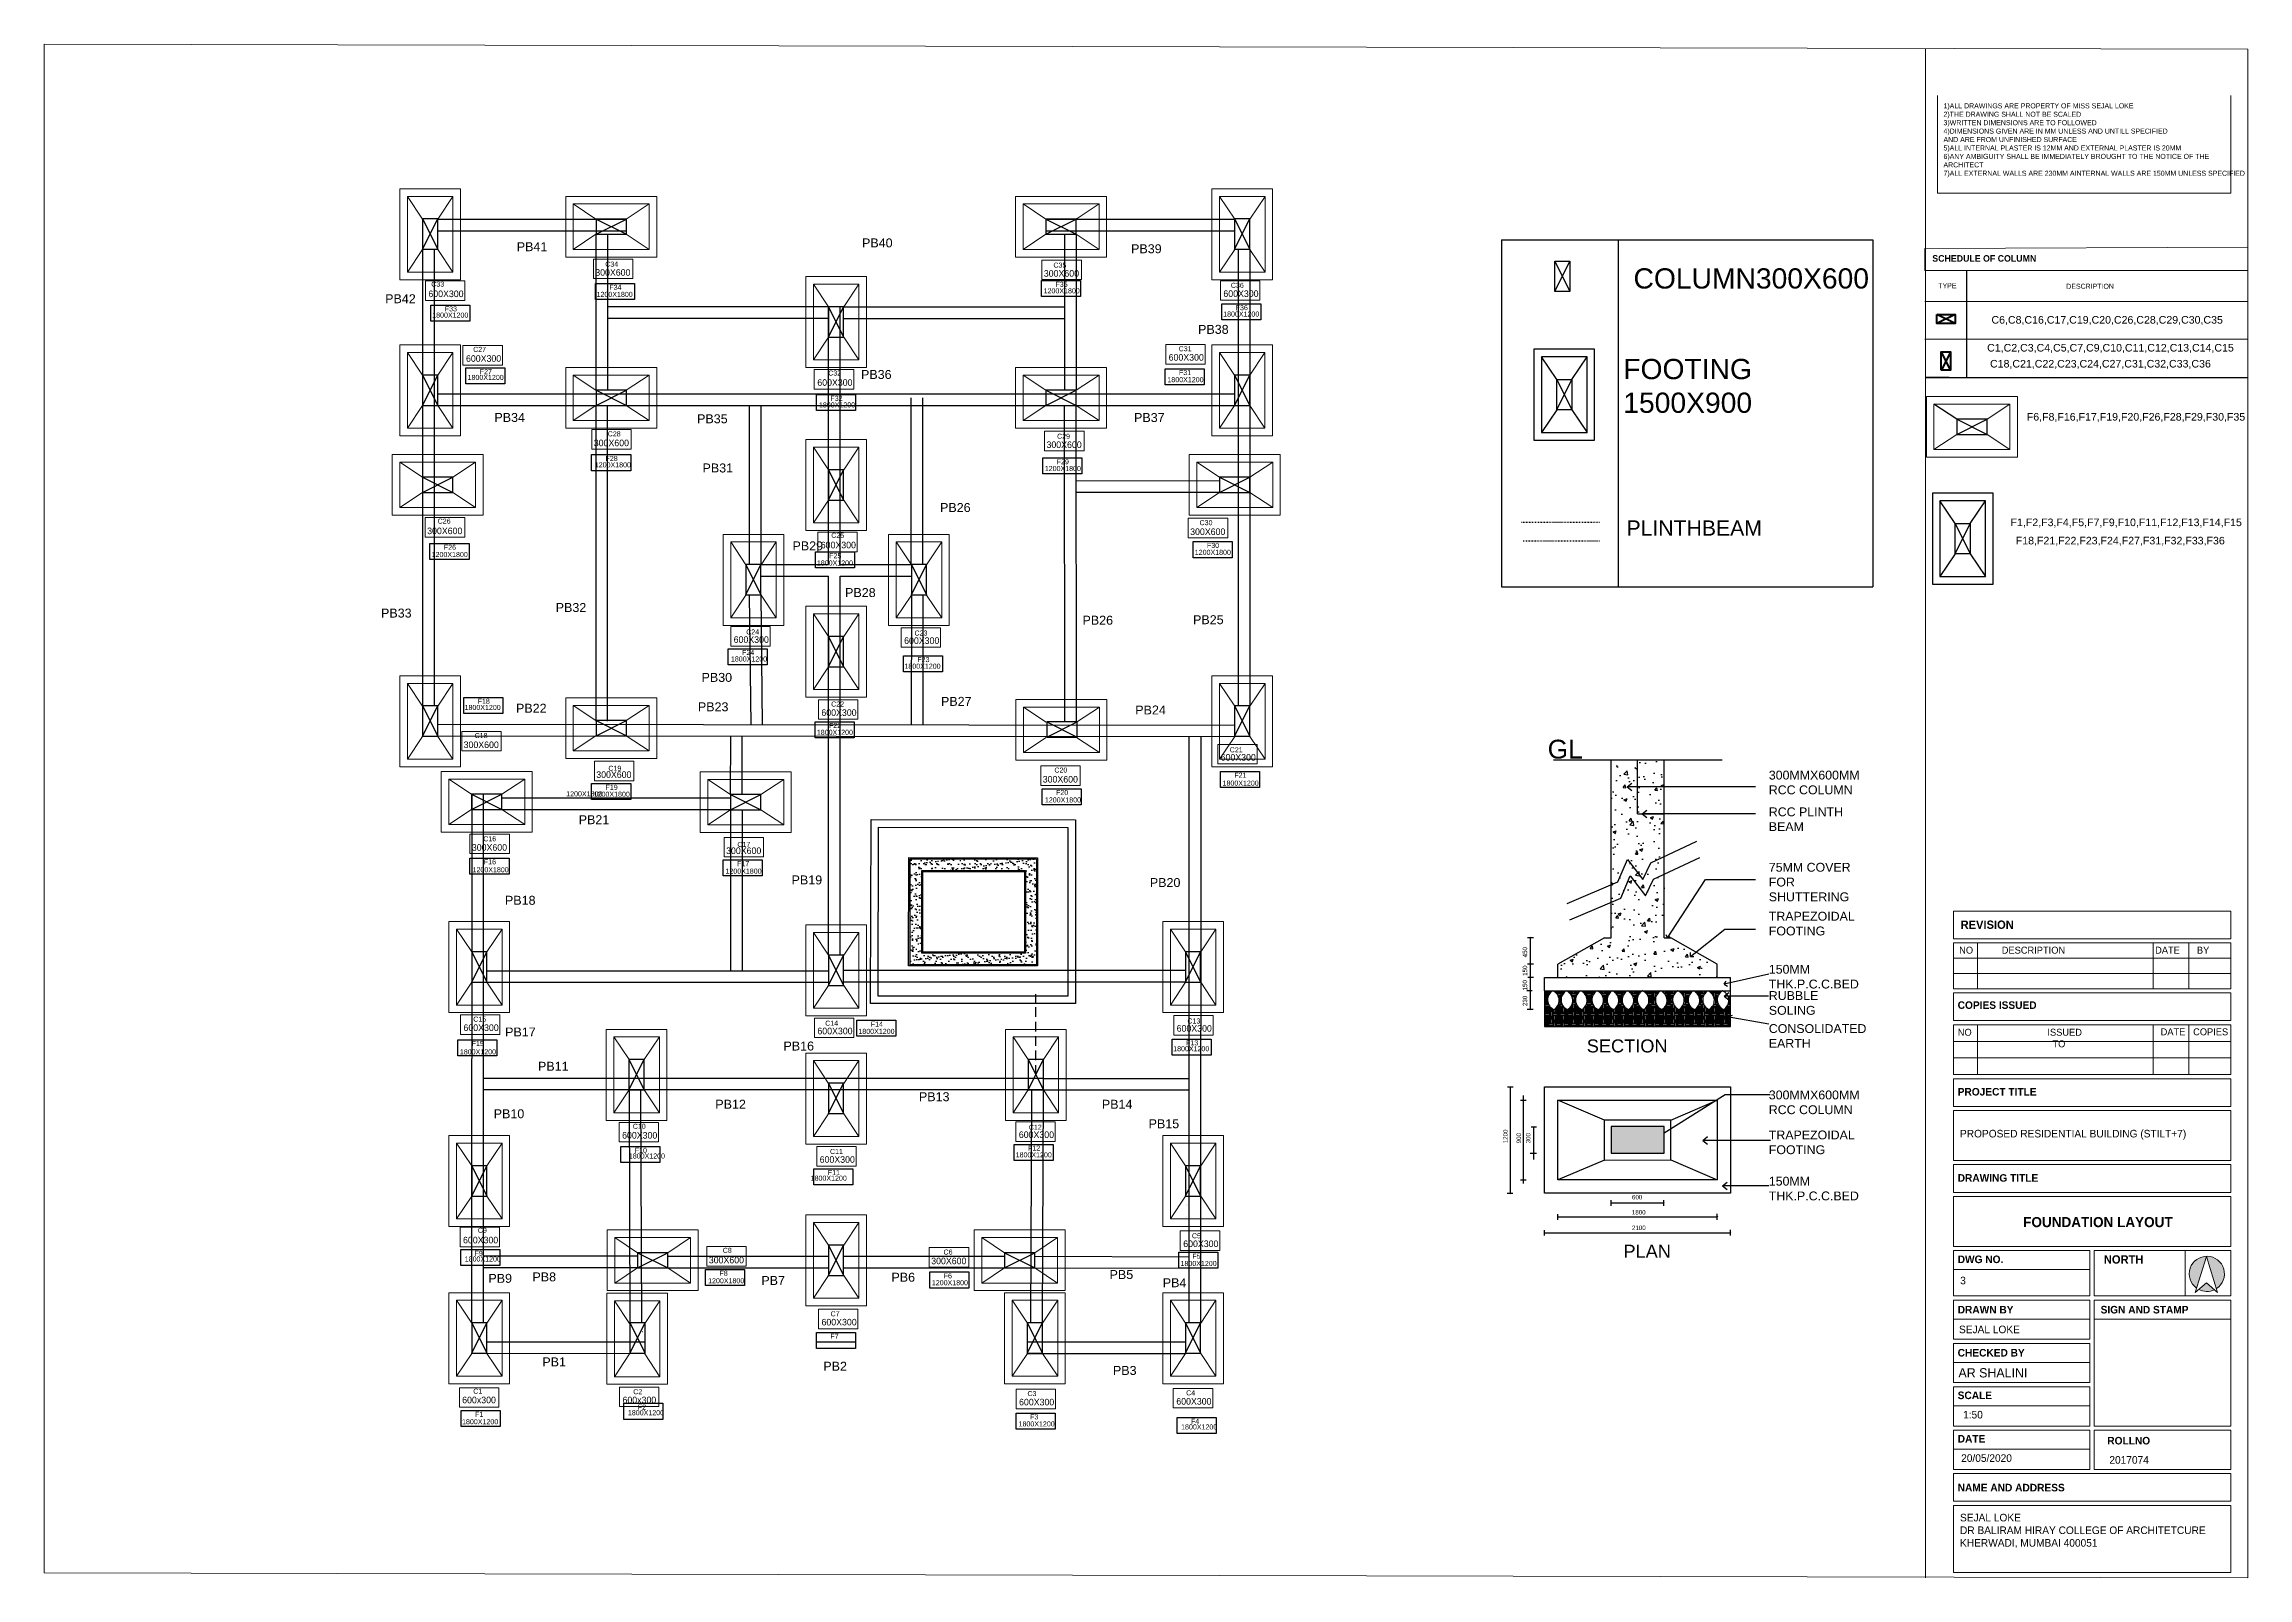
# Model space of a CAD drawing. Header units: millimetres. Extents: x -1932176 to 78768, y -1967 to 1266654.
# Drawn here: x -453483 to -409891, y 471377 to 501717 of the extents above; entities that cross this region are included whole.
import ezdxf

# ---------------------------------------------------------------- set-up
doc = ezdxf.new("R2010")
doc.units = ezdxf.units.MM
for name, pattern in [('ACAD_ISO03W100', [30, 12, -18]), ('DASHDOTX2', [50.8, 25.4, -12.7, 0, -12.7]), ('DASHED2', [9.525, 6.35, -3.175])]:
    doc.linetypes.add(name, pattern=pattern)
for name, color, linetype, lineweight in [('CENTERLINE', 251, 'DASHDOTX2', 15), ('exterior', 255, 'Continuous', 25), ('GH', 7, 'Continuous', 20), ('Layer2', 7, 'Continuous', 5), ('SHEET', 7, 'Continuous', 13), ('text', 252, 'Continuous', 5)]:
    doc.layers.add(name, color=color, linetype=linetype, lineweight=lineweight)
doc.layers.add('column', color=7, linetype='Continuous')
doc.layers.add('window 1', color=50, linetype='Continuous')
doc.layers.add('foundation', color=160, linetype='Continuous', lineweight=9, transparency=0.1)
doc.styles.add('20 scale', font='ARIALN.TTF', dxfattribs={"height": 0.2})
doc.styles.get("Standard").update_dxf_attribs({"font": 'arial.ttf'})

msp = doc.modelspace()

# ---------------------------------------------------------------- texts
at = {"transparency": 16777216, "attachment_point": 1}
for s, width, gutter_width, insert, char_height in [('{\\fCentury Gothic|b1|i0|c0|p34;SCHEDULE OF COLUMN}', 3849.7581024, 1065.26846, (-416134.72063, 497541.84154), 130), ('COLUMN300X600', 4793.6868165, 11139.68641, (-422044.40751, 497281.27998), 400), ('FOOTING 1500X900', 93.567035, 11139.68641, (-422246.62867, 495489.01269), 400), ('PLINTHBEAM', 115.8467036, 1490.11719, (-422182.17279, 492294.32258), 300)]:
    msp.add_mtext_dynamic_manual_height_columns(s, width=width, gutter_width=gutter_width, heights=[0], dxfattribs=dict(at, insert=insert, char_height=char_height))
at = {"color": 252, "ltscale": 30, "char_height": 100, "attachment_point": 1}
for s, width, insert in [('F34', 0.0813718, (-442302.17581, 496956.03091)), ('F35', 0.0813718, (-433477.25548, 497014.48221)), ('F33', 0.0813718, (-445556.4221, 496529.62063)), ('\\P1200X1800', 1.3378704, (-442554.06793, 496982.43197)), ('\\P1200X1800', 1.3378704, (-433711.79016, 497052.57242)), ('F36', 0.0813718, (-429912.99903, 496553.04261)), ('\\P1800X1200', 1.3378704, (-445805.448, 496572.36195)), ('\\P1800X1200', 1.3378704, (-430160.79009, 496593.58189)), ('F27', 0.0813718, (-444864.84072, 495287.24621)), ('F31', 0.0813718, (-431035.85697, 495269.40538)), ('\\P1800X1200', 1.3378704, (-445105.45327, 495339.76842)), ('\\P1800X1200', 1.3378704, (-431263.5337, 495295.13683)), ('\\P1800X1200', 1.3378704, (-438155.60178, 494795.56141)), ('F32', 0.0813718, (-437929.15018, 494759.06265)), ('F28', 0.0813718, (-442377.25548, 493570.24029)), ('F29', 0.0813718, (-433452.85144, 493505.37974)), ('\\P1200X1800', 1.3378704, (-442589.4953, 493610.36406)), ('\\P1200X1800', 1.3378704, (-433688.99339, 493537.71054)), ('F26', 0.0813718, (-445575.38183, 491813.81099)), ('\\P1200X1800', 1.3378704, (-430722.5649, 491880.1522)), ('F30', 0.0813718, (-430482.07038, 491849.94705)), ('\\P1200X1800', 1.3378704, (-445816.62431, 491836.80828)), ('\\P1800X1200', 1.3378704, (-438197.52967, 491669.06457)), ('F25', 0.0813718, (-437952.30281, 491646.91528)), ('\\P1800X1200', 1.3378704, (-439896.76921, 489770.37752)), ('F24', 0.0813718, (-439675.65547, 489731.81474)), ('F23', 0.0813718, (-436210.03177, 489591.92211)), ('\\P1800X1200', 1.3378704, (-436464.99731, 489627.52239)), ('F18', 0.0813718, (-444906.71334, 488768.7726)), ('\\P1800X1200', 1.3378704, (-445165.166, 488811.83402)), ('F22', 0.0813718, (-437958.34876, 488288.02173)), ('\\P1800X1200', 1.3378704, (-438198.21609, 488320.18258)), ('\\P1200X1800', 1.3378704, (-443155.11121, 487103.20946)), ('\\P1200X1800', 1.3378704, (-442611.79016, 487095.09735)), ('F19', 0.0813718, (-442377.25548, 487064.61618)), ('F20', 0.0813718, (-433466.46683, 486961.93654)), ('\\P1800X1200', 1.3378704, (-430172.3289, 487314.75461)), ('F21', 0.0813718, (-429939.48757, 487304.75529)), ('\\P1200X1800', 1.3378704, (-433686.2535, 486982.46476)), ('\\P1200X1800', 1.3378704, (-445007.30926, 485601.81981)), ('F16', 0.0813718, (-444783.95714, 485591.61698)), ('\\P1200X1800', 1.3378704, (-440004.83788, 485573.77564)), ('F17', 0.0813718, (-439776.60553, 485555.11285)), ('\\P1800X1200', 1.3378704, (-437376.03573, 482404.83427)), ('F14', 0.0813718, (-437130.06048, 482382.61308)), ('\\P1800X1200', 1.3378704, (-445257.78634, 481999.45034)), ('F15', 0.0813718, (-445024.65259, 481998.16869)), ('\\P1800X1200', 1.3378704, (-431149.27231, 482061.81581)), ('F13', 0.0813718, (-430895.33611, 482010.99336)), ('\\P1800X1200', 1.3378704, (-441915.82275, 479939.40108)), ('F10', 0.0813718, (-441798.47032, 479884.91871)), ('\\P1800X1200', 1.3378704, (-434264.88561, 479962.43392)), ('F12', 0.0813718, (-434020.27719, 479928.18804)), ('\\P1800X1200', 1.3378704, (-438320.10106, 479500.83378)), ('F11', 0.0813718, (-437980.17019, 479444.64609)), ('F9', 0.0813718, (-444967.66961, 477847.83391)), ('F5', 0.0813718, (-430770.40806, 477791.90494)), ('\\P1800X1200', 1.3378704, (-445162.17074, 477902.31628)), ('F8', 0.0813718, (-440123.27361, 477454.43649)), ('F6', 0.0813718, (-435688.45256, 477403.47818)), ('\\P1800X1200', 1.3378704, (-431003.91929, 477813.41207)), ('\\P1200X1800', 1.3378704, (-440348.62996, 477472.00398)), ('\\P1200X1800', 1.3378704, (-435922.82945, 477432.83888)), ('F7', 0.0813718, (-437929.15018, 476209.03986)), ('F2', 0.0813718, (-441738.82207, 474805.83962)), ('\\P1800X1200', 1.3378704, (-445215.09736, 474683.85061)), ('F1', 0.0813718, (-444958.94122, 474663.25745)), ('\\P1800X1200', 1.3378704, (-441934.55104, 474862.02731)), ('\\P1800X1200', 1.3378704, (-434207.23915, 474640.43775)), ('F3', 0.0813718, (-433978.69643, 474613.1095)), ('\\P1800X1200', 1.3378704, (-430992.98409, 474580.54864)), ('F4', 0.0813718, (-430797.86904, 474523.95167))]:
    msp.add_mtext_dynamic_manual_height_columns(s, width=width, gutter_width=12.5, heights=[0], dxfattribs=dict(at, insert=insert))
at = {"ltscale": 30, "insert": (-423742.37018, 487956.47979), "char_height": 372.049101, "attachment_point": 1}
msp.add_mtext('GL', dxfattribs=at)
at = {"transparency": 33554687, "attachment_point": 1}
for s, width, insert, char_height in [('300MMX600MM\\PRCC COLUMN', 1854.0108779, (-419368.01125, 487344.45235), 175.1685886), ('RCC PLINTH BEAM', 1739.0221688, (-419368.01125, 486617.40395), 175.1685886), ('75MM COVER FOR SHUTTERING', 1750.3066286, (-419368.01125, 485520.85639), 175.1685886), ('TRAPEZOIDAL\\PFOOTING', 1750.5173621, (-419368.01125, 484553.12922), 175.1685886), ('150MM THK.P.C.C.BED', 1625.8851128, (-419368.01125, 483503.5949), 175.1685886), ('RUBBLE SOLING', 1745.3167386, (-419368.01125, 482983.30203), 175.1685886), ('CONSOLIDATED\\PEARTH', 1745.3167386, (-419368.01125, 482330.77647), 175.1685886), ('SECTION', 2042.0295564, (-422969.35139, 482028.70195), 257.497825), ('300MMX600MM\\PRCC COLUMN', 1915.545654, (-419368.01125, 481017.95262), 175.1685886), ('TRAPEZOIDAL\\PFOOTING', 1750.5173621, (-419368.01125, 480226.60051), 175.1685886), ('150MM THK.P.C.C.BED', 1692.5043462, (-419368.01125, 479312.35448), 175.1685886), ('600', 314.2655787, (-422074.61919, 478951.56347), 87.584294), ('1800', 314.2655787, (-422076.58245, 478653.23278), 87.584294), ('2100', 314.2655787, (-422074.61919, 478346.48221), 87.584294), ('PLAN', 2042.0295564, (-422244.19185, 477967.6614), 257.497825)]:
    msp.add_mtext_dynamic_manual_height_columns(s, width=width, gutter_width=1, heights=[0], dxfattribs=dict(at, insert=insert, char_height=char_height))
at = {"transparency": 33554687, "char_height": 87.584294, "attachment_point": 1, "rotation": 90}
for s, insert in [('450', (-424235.08954, 483652.05617)), ('150', (-424235.08954, 483286.8898)), ('150', (-424235.08954, 482997.66993)), ('230', (-424235.08954, 482688.27729)), ('1200', (-424621.11163, 479974.13145)), ('900', (-424358.16006, 479974.13145)), ('300', (-424171.1193, 479974.13145))]:
    msp.add_mtext_dynamic_manual_height_columns(s, width=314.2655787, gutter_width=1, heights=[0], dxfattribs=dict(at, insert=insert))
at = {"layer": 'CENTERLINE'}
for s, p in [('PB40', (-437304.05216, 497695.63608)), ('PB41', (-444133.4668, 497619.86759)), ('PB39', (-431982.46882, 497579.29946)), ('PB42', (-446736.61764, 496590.68167)), ('PB38', (-430657.38635, 495984.88789)), ('PB36', (-437324.30319, 495092.47207)), ('PB34', (-444575.82667, 494242.41455)), ('PB35', (-440567.0011, 494216.37536)), ('PB37', (-431923.67401, 494241.23033)), ('PB31', (-440459.35826, 493243.4237)), ('PB26', (-435761.16623, 492461.05536)), ('PB29', (-438679.49022, 491702.25815)), ('PB28', (-437639.33646, 490779.48402)), ('PB33', (-446818.49987, 490373.01693)), ('PB32', (-443363.1817, 490483.49605)), ('PB26', (-432943.35138, 490232.4479)), ('PB25', (-430756.8323, 490242.29526)), ('PB30', (-440478.73117, 489100.87601)), ('PB22', (-444148.26264, 488491.32204)), ('PB23', (-440550.89198, 488519.4115)), ('PB27', (-435742.4383, 488626.67272)), ('PB24', (-431899.623, 488455.93352)), ('PB21', (-442908.4039, 486286.22484)), ('PB19', (-438697.36335, 485094.80514)), ('PB20', (-431611.31393, 485043.03111)), ('PB18', (-444366.67224, 484692.08166)), ('PB17', (-444363.38514, 482087.4014)), ('PB16', (-438857.91841, 481809.48398)), ('PB11', (-443713.51828, 481408.79693)), ('PB12', (-440206.0883, 480658.55218)), ('PB13', (-436178.58941, 480806.66649)), ('PB14', (-432560.37692, 480657.1466)), ('PB10', (-444589.32476, 480469.39657)), ('PB15', (-431635.73018, 480272.63755)), ('PB9', (-444694.86169, 477214.14596)), ('PB8', (-443822.73862, 477243.06549)), ('PB7', (-439295.62349, 477171.85959)), ('PB6', (-436722.04879, 477236.63524)), ('PB5', (-432407.72488, 477289.49389)), ('PB4', (-431355.50919, 477127.02492)), ('PB1', (-443627.36205, 475561.79574)), ('PB2', (-438069.71356, 475475.87276)), ('PB3', (-432341.05812, 475392.43445))]:
    msp.add_text(s, height=177.016682, dxfattribs=at).set_placement(p)
at = {"layer": 'exterior', "color": 0, "linetype": 'ByBlock', "lineweight": 20, "transparency": 16777216}
for s, p in [('C6,C8,C16,C17,C19,C20,C26,C28,C29,C30,C35', (-414963.78096, 496187.0523)), ('C1,C2,C3,C4,C5,C7,C9,C10,C11,C12,C13,C14,C15', (-415049.29367, 495634.98949)), ('C18,C21,C22,C23,C24,C27,C31,C32,C33,C36', (-414992.27058, 495318.86775)), ('F6,F8,F16,F17,F19,F20,F26,F28,F29,F30,F35', (-414265.53681, 494268.86038)), ('F1,F2,F3,F4,F5,F7,F9,F10,F11,F12,F13,F14,F15', (-414586.80148, 492181.21194)), ('F18,F21,F22,F23,F24,F27,F31,F32,F33,F36', (-414483.46997, 491819.9162))]:
    msp.add_text(s, height=150, dxfattribs=at).set_placement(p)
at = {"layer": 'Layer2', "color": 252, "linetype": 'ByBlock', "lineweight": 9, "true_color": 0x939598, "transparency": 16777216, "char_height": 130, "attachment_point": 1}
for s, insert in [('{\\fCentury Gothic|b0|i0|c0|p34;300X600}', (-442580.67672, 497264.18185)), ('{\\fCentury Gothic|b0|i0|c0|p34;300X600}', (-433707.85885, 497245.14385)), ('{\\fCentury Gothic|b0|i0|c0|p34;600X300}', (-445881.49079, 496841.65476)), ('{\\fCentury Gothic|b0|i0|c0|p34;600X300}', (-430156.73609, 496845.05965)), ('{\\fCentury Gothic|b0|i0|c0|p34;600X300}', (-445137.73901, 495562.1559)), ('{\\fCentury Gothic|b0|i0|c0|p34;600X300}', (-431239.01486, 495584.61104)), ('{\\fCentury Gothic|b0|i0|c0|p34;600X300}', (-438188.64432, 495087.36333)), ('{\\fCentury Gothic|b0|i0|c0|p34;300X600}', (-442609.64074, 493892.08057)), ('{\\fCentury Gothic|b0|i0|c0|p34;300X600}', (-433655.32547, 493857.01283)), ('{\\fCentury Gothic|b0|i0|c0|p34;300X600}', (-445905.30475, 492152.96087)), ('{\\fCentury Gothic|b0|i0|c0|p34;600X300}', (-438120.45568, 491872.59814)), ('{\\fCentury Gothic|b0|i0|c0|p34;300X600}', (-430813.68785, 492136.14159)), ('{\\fCentury Gothic|b0|i0|c0|p34;600X300}', (-439843.04807, 490002.53151)), ('{\\fCentury Gothic|b0|i0|c0|p34;600X300}', (-436470.93387, 489981.3972)), ('{\\fCentury Gothic|b0|i0|c0|p34;600X300}', (-438107.8308, 488557.90145)), ('{\\fCentury Gothic|b0|i0|c0|p34;300X600}', (-445184.16312, 487921.46338)), ('{\\fCentury Gothic|b0|i0|c0|p34;600X300}', (-430210.20858, 487672.82521)), ('{\\fCentury Gothic|b0|i0|c0|p34;300X600}', (-442560.62187, 487331.69717)), ('{\\fCentury Gothic|b0|i0|c0|p34;300X600}', (-433729.39553, 487239.51999)), ('{\\fCentury Gothic|b0|i0|c0|p34;300X600}', (-445021.47695, 485890.778)), ('{\\fCentury Gothic|b0|i0|c0|p34;300X600}', (-439992.65581, 485825.8612)), ('{\\fCentury Gothic|b0|i0|c0|p34;600X300}', (-445186.7431, 482325.46114)), ('{\\fCentury Gothic|b0|i0|c0|p34;600X300}', (-438186.98509, 482260.15198)), ('{\\fCentury Gothic|b0|i0|c0|p34;600X300}', (-431080.54479, 482311.01846)), ('{\\fCentury Gothic|b0|i0|c0|p34;600X300}', (-442049.67001, 480197.10516)), ('{\\fCentury Gothic|b0|i0|c0|p34;600X300}', (-434202.27785, 480208.78329)), ('{\\fCentury Gothic|b0|i0|c0|p34;600X300}', (-438141.68915, 479718.6303)), ('{\\fCentury Gothic|b0|i0|c0|p34;600X300}', (-445196.11682, 478124.70108)), ('{\\fCentury Gothic|b0|i0|c0|p34;600X300}', (-430950.41197, 478051.39038)), ('{\\fCentury Gothic|b0|i0|c0|p34;300X600}', (-440334.5518, 477729.9042)), ('{\\fCentury Gothic|b0|i0|c0|p34;300X600}', (-435935.67932, 477712.27273)), ('{\\fCentury Gothic|b0|i0|c0|p34;600X300}', (-438105.57627, 476501.21385)), ('{\\fCentury Gothic|b0|i0|c0|p34;600x300}', (-445212.92884, 474961.8469)), ('{\\fCentury Gothic|b0|i0|c0|p34;600x300}', (-442041.68719, 474961.8469)), ('{\\fCentury Gothic|b0|i0|c0|p34;600X300}', (-434198.20643, 474919.93521)), ('{\\fCentury Gothic|b0|i0|c0|p34;600X300}', (-431087.73046, 474935.09597))]:
    msp.add_mtext_dynamic_manual_height_columns(s, width=741.9718666, gutter_width=57.3737, heights=[0], dxfattribs=dict(at, insert=insert))
at = {"layer": 'Layer2', "linetype": 'ByBlock', "lineweight": 9, "transparency": 16777216, "char_height": 100, "attachment_point": 1}
for s, insert in [('{\\fCentury Gothic|b0|i0|c0|p34;TYPE}', (-416015.47033, 496986.4362)), ('{\\fCentury Gothic|b0|i0|c0|p34;DESCRIPTION}', (-413484.9523, 496975.64189))]:
    msp.add_mtext(s, dxfattribs=dict(at, insert=insert))
at = {"layer": 'SHEET', "color": 18, "linetype": 'ByBlock', "lineweight": 9, "true_color": 0x000000, "insert": (-415913.15424, 500545.23093), "char_height": 100, "attachment_point": 1}
msp.add_mtext_dynamic_manual_height_columns('{\\fCentury Gothic|b0|i0|c0|p34;1)ALL DRAWINGS ARE PROPERTY OF MISS SEJAL LOKE\\P2)THE DRAWING SHALL NOT BE SCALED \\P3)WRITTEN DIMENSIONS ARE TO FOLLOWED \\P4)DIMENSIONS GIVEN ARE IN MM UNLESS AND UNTILL SPECIFIED \\PAND ARE FROM UNFINISHED SURFACE \\P5)ALL INTERNAL PLASTER IS 12MM AND EXTERNAL PLASTER IS 20MM\\P6)ANY AMBIGUITY SHALL BE IMMEDIATELY BROUGHT TO THE NOTICE OF THE ARCHITECT \\P7)ALL EXTERNAL WALLS ARE 230MM AINTERNAL WALLS ARE 150MM UNLESS SPECIFIED}', width=5543.582225, gutter_width=57.3737, heights=[0], dxfattribs=at)
at = {"layer": 'SHEET', "color": 18, "linetype": 'Continuous', "lineweight": 9, "ltscale": 50, "true_color": 0x000000, "attachment_point": 1, "style": '20 scale'}
for s, width, heights, insert, char_height in [('{\\fCentury Gothic|b1|i0|c0|p34;REVISION  }', 66.4831048, [6.59764], (-415575.00158, 484380.37957), 164.6116632), ('\\pi-135.47;{\\fCentury Gothic|b0|i0|c0|p34;NO}', 8.7279214, [4.14976], (-415466.74598, 483862.58472), 137.176386), ('\\pi-565.24;{\\fCentury Gothic|b0|i0|c0|p34;DESCRIPTION}', 34.9161875, [4.14976], (-414195.3057, 483862.58472), 137.176386), ('\\pi-215.3;{\\fCentury Gothic|b0|i0|c0|p34;DATE}', 12.8232824, [4.14976], (-411511.17809, 483862.58472), 137.176386), ('\\pi-93.109;{\\fCentury Gothic|b0|i0|c0|p34;BY}', 13.5326087, [4.14976], (-410807.55748, 483862.58472), 137.176386), ('\\pi-135.47;{\\fCentury Gothic|b0|i0|c0|p34;NO}', 8.7279214, [4.14976], (-415495.15302, 482238.71033), 137.176386), ('\\pi-215.3;{\\fCentury Gothic|b0|i0|c0|p34;DATE}', 12.8232824, [4.14976], (-411402.60822, 482247.53484), 137.176386), ('\\pi-319.39;{\\fCentury Gothic|b0|i0|c0|p34;COPIES}', 13.5326087, [4.14976], (-410655.98629, 482247.53484), 137.176386), ('{\\fCentury Gothic|b0|i0|c0|p34;3}', 689.9624133, [4.78312], (-415582.16487, 477334.50544), 150), ('{\\fCentury Gothic|b1|i0|c0|p34;NORTH}', 30.7331048, [4.78312], (-412740.75519, 477759.08222), 164.6116632), ('{\\fCentury Gothic|b0|i0|c0|p34;SEJAL LOKE}', 2212.0658659, [4.78312], (-415606.04927, 476367.66757), 150), ('{\\fCentury Gothic|b0|i0|c0|p34;AR SHALINI }', 2212.0658659, [4.78312], (-415617.01905, 475525.95007), 183.4829289), ('{\\fCentury Gothic|b0|i0|c0|p34;1:50}', 30.7331048, [4.78312], (-415525.08793, 474681.28739), 150), ('{\\fCentury Gothic|b0|i0|c0|p34;20/05/2020}', 1240.2372357, [4.78312], (-415563.14578, 473822.62336), 150), ('{\\fCentury Gothic|b0|i0|c0|p34;2017074}', 689.9624133, [4.78312], (-412631.42974, 473786.65735), 150)]:
    msp.add_mtext_dynamic_manual_height_columns(s, width=width, gutter_width=1125, heights=heights, dxfattribs=dict(at, insert=insert, char_height=char_height))
at = {"layer": 'SHEET', "linetype": 'ByBlock', "lineweight": 20, "attachment_point": 1}
for s, width, insert, char_height in [('{\\fCentury Gothic|b1|i0|c0|p34;COPIES ISSUED}', 2437.1509055, (-415631.91591, 482782.0767), 150), ('{\\fCentury Gothic|b1|i0|c0|p34;PROJECT TITLE}', 2437.1509055, (-415631.91591, 481068.74212), 150), ('{\\fCentury Gothic|b0|i0|c0|p34;PROPOSED RESIDENTIAL BUILDING (STILT+7)}', 4907.5748606, (-415586.4256, 480239.92674), 150), ('{\\fCentury Gothic|b1|i0|c0|p34;DRAWING TITLE}', 2437.1509055, (-415631.91591, 479363.71783), 150), ('{\\fCentury Gothic|b1|i0|c0|p34;FOUNDATION LAYOUT}', 4907.5748606, (-414336.60107, 478515.26798), 200), ('{\\fCentury Gothic|b1|i0|c0|p34;DWG NO.}', 2437.1509055, (-415631.91591, 477753.79769), 150), ('{\\fCentury Gothic|b1|i0|c0|p34;DRAWN BY}', 2437.1509055, (-415631.91591, 476758.07939), 150), ('{\\fCentury Gothic|b1|i0|c0|p34;SIGN AND STAMP}', 2437.1509055, (-412804.70236, 476758.07939), 150), ('{\\fCentury Gothic|b1|i0|c0|p34;CHECKED BY}', 2437.1509055, (-415631.91591, 475906.14717), 150), ('{\\fCentury Gothic|b1|i0|c0|p34;SCALE}', 2437.1509055, (-415631.91591, 475063.63651), 150), ('{\\fCentury Gothic|b1|i0|c0|p34;DATE}', 2437.1509055, (-415631.91591, 474204.72524), 150), ('{\\fCentury Gothic|b1|i0|c0|p34;ROLLNO}', 2437.1509055, (-412672.73176, 474166.88962), 150), ('{\\fCentury Gothic|b1|i0|c0|p34;NAME AND ADDRESS}', 2437.1509055, (-415631.91591, 473238.37436), 150), ('{\\fCentury Gothic|b0|i0|c0|p34;SEJAL LOKE\\PDR BALIRAM HIRAY COLLEGE OF ARCHITETCURE \\PKHERWADI, MUMBAI 400051}', 4907.5748606, (-415586.4256, 472645.41534), 150)]:
    msp.add_mtext_dynamic_manual_height_columns(s, width=width, gutter_width=57.3737, heights=[0], dxfattribs=dict(at, insert=insert, char_height=char_height))
at = {"layer": 'SHEET', "color": 18, "linetype": 'Continuous', "lineweight": 9, "ltscale": 50, "true_color": 0x000000}
note = msp.add_mtext_dynamic_manual_height_columns('\\pi-271.72;{\\fCentury Gothic|b0|i0|c0|p34;ISSUED }', width=34.9161875, gutter_width=430.8795, heights=[4.14976, 0], dxfattribs=dict(at, insert=(-414223.71274, 482238.71033), char_height=137.176386, attachment_point=1, style='20 scale'))
for column, words in zip(note.columns.linked_columns, ['\\pi-99.249;{\\fCentury Gothic|b0|i0|c0|p34;TO}']):
    column.text = words
at = {"layer": 'text', "color": 252, "true_color": 0x939598, "transparency": 16777216, "char_height": 99.743185, "attachment_point": 1}
for s, insert in [('C34', (-442383.28164, 497414.01955)), ('C35', (-433518.04379, 497393.75683)), ('C33', (-445824.20077, 497018.50651)), ('C36', (-430008.39932, 496994.6038)), ('C27', (-444995.81419, 495727.73995)), ('C31', (-431041.53393, 495740.47888)), ('C32', (-437972.99336, 495259.59486)), ('C28', (-442333.80251, 494057.19192)), ('C29', (-433445.6042, 494009.2542)), ('C26', (-445698.31327, 492330.74012)), ('C30', (-430628.02307, 492300.09548)), ('C25', (-437912.01586, 492049.3518)), ('C24', (-439595.8519, 490138.34766)), ('C23', (-436265.29347, 490116.70537)), ('C22', (-437915.26609, 488712.12303)), ('C18', (-444966.56273, 488088.6844)), ('C21', (-430030.90696, 487806.75011)), ('C19', (-442320.75297, 487441.18853)), ('C20', (-433498.87397, 487405.99607)), ('C16', (-444796.19778, 486047.06079)), ('C17', (-439769.32704, 485935.35256)), ('C15', (-444993.53807, 482479.83459)), ('C14', (-438032.90783, 482399.33283)), ('C13', (-430867.63051, 482443.08874)), ('C10', (-441837.98399, 480360.1425)), ('C12', (-434004.69405, 480341.60171)), ('C11', (-437937.21228, 479863.12104)), ('C9', (-444902.76877, 478302.68481)), ('C8', (-440059.08517, 477906.87871)), ('C6', (-435691.86732, 477872.63291)), ('C5', (-430778.82718, 478193.87864)), ('C7', (-437926.30635, 476651.70395)), ('C1', (-444994.21058, 475120.94586)), ('C2', (-441829.56246, 475110.09377)), ('C3', (-434032.16349, 475073.51716)), ('C4', (-430893.47414, 475088.21181))]:
    msp.add_mtext_dynamic_manual_height_columns(s, width=1.2192188, gutter_width=1, heights=[0], dxfattribs=dict(at, insert=insert))

# ---------------------------------------------------------------- blocks, each defined once
blk = doc.blocks.new('col1')
at = {"layer": 'column'}
for p, q in [((13602, 15737), (13902, 15737)), ((13602, 15137), (13602, 15737)), ((13902, 15737), (13902, 15137)), ((13902, 15137), (13602, 15137))]:
    blk.add_line(p, q, dxfattribs=at)

# ---------------------------------------------------------------- hatches: boundary and pattern name
at = {"transparency": 33554687}
h = msp.add_hatch(dxfattribs=at)
h.set_pattern_fill('AR-CONC', color=256, scale=87.584294)
h.set_pattern_definition([(50, (-688454.8, 455855.2), (628.2073, -54.961), [65.6882, -722.5704]), (355, (-688454.8, 455855.2), (-121.5244, 658.8022), [52.5506, -578.0563]), (100.45144, (-688402.5, 455850.6), (506.6829, 603.8412), [55.8264, -614.0904]), (46.1842, (-688454.8, 456030.35), (934.7358, -144.969), [98.5323, -1083.8556]), (96.63564, (-688376.9, 456018.3), (818.617, 853.175), [83.7396, -921.136]), (351.18416, (-688454.8, 456030.4), (818.617, 853.175), [78.826, -867.0845]), (21, (-688367.24, 455986.56), (522.7968, -352.6309), [65.6882, -722.5704]), (326, (-688367.24, 455986.56), (213.106, 635.1175), [52.5506, -578.0563]), (71.45144, (-688323.7, 455957.2), (735.9028, 282.4866), [55.8264, -614.0904]), (37.5, (-688454.82, 455855.18), (10.65012, 291.56273), [0, -571.0496, 0, -586.81477, 0, -580.24595]), (7.5, (-688454.82, 455855.18), (230.4076, 345.4427), [0, -334.572, 0, -557.91195, 0, -221.15034]), (327.5, (-688650.14, 455855.18), (467.54461, -19.75453), [0, -218.96074, 0, -683.1575, 0, -906.49745]), (317.5, (-688737.72, 455855.2), (510.7795, 87.67624), [0, -284.64896, 0, -453.68664, 0, -643.74456])])
h.paths.add_polyline_path([(-421306.32829, 484040.25484), (-421437.70473, 484040.25484), (-421437.70473, 486667.78367), (-421507.77216, 486667.78367), (-421507.77216, 485616.77214), (-422418.64882, 485616.77214), (-422418.64882, 486667.78367), (-422488.71626, 486667.78367), (-422488.71626, 484040.25484), (-422620.0927, 484040.25484), (-423539.72779, 483514.74907), (-423539.72779, 483251.99619), (-420386.6932, 483251.99619), (-420386.6932, 483514.74907)])
h.paths.add_polyline_path([(-421507.77216, 486667.78367), (-422418.64882, 486667.78367), (-422418.64882, 485616.77214), (-421507.77216, 485616.77214)], flags=17)
h.paths.add_polyline_path([(-421437.70473, 487543.62661), (-421755.39753, 487543.62661), (-421873.83285, 487689.46324), (-421973.166, 487365.12197), (-422095.42257, 487543.62661), (-422488.71626, 487543.62661), (-422488.71626, 486667.78367), (-422418.64882, 486667.78367), (-421507.77216, 486667.78367), (-421437.70473, 486667.78367)])
at = {"ltscale": 30}
h = msp.add_hatch(dxfattribs=at)
h.set_pattern_fill('AR-SAND', color=256, scale=3.2)
h.set_pattern_definition([(37.5, (-425172, 404880.77), (-5.1201, 156.61224), [0, -123.5456, 0, -138.176, 0, -132.08]), (7.5, (-425172, 404880.77), (143.84745, 229.38403), [0, -66.6496, 0, -111.3536, 0, -42.672]), (327.5, (-425271.97, 404880.77), (253.11756, 0.4599), [0, -40.64, 0, -146.304, 0, -191.008]), (317.5, (-425271.97, 404880.77), (244.33806, 71.3374), [0, -20.32, 0, -95.9104, 0, -109.728])])
h.paths.add_polyline_path([(-436231.50503, 485599.82296), (-436349.39642, 485599.85292), (-436349.92821, 483507.23436), (-436231.50503, 483507.21212)])
h.paths.add_polyline_path([(-434237.65817, 485599.31628), (-436231.50503, 485599.82296), (-436231.50503, 483507.21212), (-434237.65817, 483506.83777), (-434237.65817, 483736.80372), (-436119.70164, 483737.23435), (-436119.39596, 485357.27626), (-436119.32822, 485369.22413), (-434237.65817, 485369.21868)])
h.paths.add_polyline_path([(-433920.22389, 485599.23561), (-434237.65817, 485599.31628), (-434237.65817, 485369.21868), (-434069.69799, 485369.2182), (-434070.07151, 483736.76537), (-434237.65817, 483736.80372), (-434237.65817, 483506.83777), (-433920.22389, 483506.77817)])
h.paths.add_polyline_path([(-433851.69799, 485599.2182), (-433920.22389, 485599.23561), (-433920.22389, 483506.77817), (-433852.08576, 483506.76538)])
at = {"transparency": 33554687}
h = msp.add_hatch(dxfattribs=at)
h.set_pattern_fill('EARTH', color=256, scale=300)
h.set_pattern_definition([(0, (-584658.77, 539285.4), (75, 75), [75, -75]), (0, (-584658.77, 539313.52), (75, 75), [75, -75]), (0, (-584658.77, 539341.65), (75, 75), [75, -75]), (90, (-584649.396, 539351.02), (-75, 75), [75, -75]), (90, (-584621.27, 539351.02), (-75, 75), [75, -75]), (90, (-584593.146, 539351.02), (-75, 75), [75, -75])])
h.paths.add_polyline_path([(-420123.94031, 482883.54931), (-420174.40148, 482883.54931, -0.3896151865), (-420263.14033, 482620.5549, -0.6264843223), (-420281.91035, 482989.24331), (-420569.91441, 482989.24331, -0.6264843223), (-420551.14439, 482620.5549, -0.6264843223), (-420569.91441, 482989.24331), (-420857.91744, 482989.24331, -0.6264843223), (-420839.14742, 482620.5549, -0.6264843223), (-420857.91744, 482989.24331), (-421165.3376, 482989.24331, -0.6264843223), (-421146.56758, 482620.5549, -0.6264843223), (-421165.3376, 482989.24331), (-421505.82892, 482989.24331, -0.6264843223), (-421487.0589, 482620.5549, -0.6264843223), (-421505.82892, 482989.24331), (-421863.72601, 482989.24331, -0.6264843223), (-421844.95599, 482620.5549, -0.6264843223), (-421863.72601, 482989.24331), (-422163.85337, 482989.24331, -0.6264843223), (-422145.08335, 482620.5549, -0.6264843223), (-422163.85337, 482989.24331), (-422459.9795, 482989.24331, -0.6264843223), (-422441.20949, 482620.5549, -0.6264843223), (-422459.9795, 482989.24331), (-422762.10901, 482989.24331, -0.6264843223), (-422743.33899, 482620.5549, -0.6264843223), (-422762.10901, 482989.24331), (-423086.21608, 482989.24331, -0.6264843223), (-423067.44606, 482620.5549, -0.6264843223), (-423086.21608, 482989.24331), (-423371.22919, 482989.24331, -0.6264843223), (-423352.45917, 482620.5549, -0.6264843223), (-423371.22919, 482989.24331), (-423638.82528, 482989.24331, -0.6264843223), (-423620.05527, 482620.5549, -0.6264843223), (-423638.82528, 482989.24331), (-423802.48067, 482989.24331), (-423802.48067, 482286.22455), (-420123.94031, 482286.22455)])
at = {"layer": 'SHEET', "linetype": 'ByBlock', "lineweight": 20, "transparency": 33554687}
h = msp.add_hatch(color=0, dxfattribs=at)
h.dxf.hatch_style = 1
h.paths.add_polyline_path([(-410711.37296, 477735.7373), (-410513.71444, 477100.16273, 3.231701641), (-410906.19571, 477109.28121)])
h.paths.add_polyline_path([(-410711.37296, 477212.24648), (-410863.05882, 477082.8025, 0.2347967333), (-410553.73984, 477077.7273)])
at = {"layer": 'window 1', "transparency": 33554687}
h = msp.add_hatch(color=0, dxfattribs=at)
h.dxf.hatch_style = 1
h.paths.add_polyline_path([(-421437.70473, 479777.87759), (-421437.70473, 480303.38335), (-422488.71626, 480303.38335), (-422488.71626, 479777.87759)])

# ---------------------------------------------------------------- linework, layer by layer
for p, q in [((-445997.25433, 498256.94488), (-445697.25433, 497656.94488)), ((-445997.25433, 497656.94488), (-445697.25433, 498256.94488)), ((-442565.86732, 497953.64608), (-441965.86732, 498253.64608)), ((-442565.86732, 498253.64608), (-441965.86732, 497953.64608)), ((-433665.86732, 497953.64608), (-433065.86732, 498253.64608)), ((-433665.86732, 498253.64608), (-433065.86732, 497953.64608)), ((-429934.35763, 498257.19026), (-429634.35763, 497657.19026)), ((-429934.35763, 497657.19026), (-429634.35763, 498257.19026)), ((-437967.76203, 496520.41471), (-437667.76203, 495920.41471)), ((-437967.76203, 495920.41471), (-437667.76203, 496520.41471)), ((-445996.75452, 495170.41471), (-445696.75452, 494570.41471)), ((-445996.75452, 494570.41471), (-445696.75452, 495170.41471)), ((-442565.86732, 494570.41471), (-441965.86732, 494870.41471)), ((-442565.86732, 494870.41471), (-441965.86732, 494570.41471)), ((-433665.86732, 494570.41471), (-433065.86732, 494870.41471)), ((-433665.86732, 494870.41471), (-433065.86732, 494570.41471)), ((-415651.14622, 493995.36898), (-415051.14622, 494295.36898)), ((-415651.14622, 494295.36898), (-415051.14622, 493995.36898)), ((-445996.53082, 492849.00782), (-445396.53082, 493149.00782)), ((-445996.53082, 493149.00782), (-445396.53082, 492849.00782)), ((-437967.7583, 493297.93964), (-437667.7583, 492697.93964)), ((-437967.7583, 492697.93964), (-437667.7583, 493297.93964)), ((-430235.2138, 492846.87094), (-429635.2138, 493146.87094)), ((-430235.2138, 493146.87094), (-429635.2138, 492846.87094)), ((-439603.14524, 491420.41471), (-439303.14524, 490820.41471)), ((-439603.14524, 490820.41471), (-439303.14524, 491420.41471)), ((-436328.58941, 491420.41471), (-436028.58941, 490820.41471)), ((-436328.58941, 490820.41471), (-436028.58941, 491420.41471)), ((-437967.76203, 490000.41471), (-437667.76203, 489400.41471)), ((-437967.76203, 489400.41471), (-437667.76203, 490000.41471)), ((-445995.86732, 488626.60123), (-445695.86732, 488026.60123)), ((-445995.86732, 488026.60123), (-445695.86732, 488626.60123)), ((-442565.86732, 488034.95425), (-441965.86732, 488334.95425)), ((-442565.86732, 488334.95425), (-441965.86732, 488034.95425)), ((-433648.41977, 488007.28585), (-433048.41977, 488307.28585)), ((-433648.41977, 488307.28585), (-433048.41977, 488007.28585)), ((-429935.55805, 488625.98268), (-429635.55805, 488025.98268)), ((-429935.55805, 488025.98268), (-429635.55805, 488625.98268)), ((-445026.67678, 486577.00225), (-444426.67678, 486877.00225)), ((-445026.67678, 486877.00225), (-444426.67678, 486577.00225)), ((-439903.40673, 486571.58885), (-439303.40673, 486871.58885)), ((-439903.40673, 486871.58885), (-439303.40673, 486571.58885)), ((-433831.69799, 485619.2182), (-433832.15016, 483486.76538)), ((-436119.39596, 485357.27626), (-436119.70164, 483737.23435)), ((-436099.69786, 483757.23029), (-436099.69786, 485349.22407)), ((-434089.70223, 485349.21826), (-434090.04015, 483757.07429)), ((-434089.69799, 485369.22244), (-434089.69799, 485369.21826)), ((-434069.69799, 485369.2182), (-434070.07151, 483736.76537)), ((-433851.69799, 485599.2182), (-433852.08576, 483506.76538)), ((-445025.16648, 483760.60388), (-444725.16648, 483160.60388)), ((-445025.16648, 483160.60388), (-444725.16648, 483760.60388)), ((-437967.76203, 483697.79108), (-437667.76203, 483097.79108)), ((-437967.76203, 483097.79108), (-437667.76203, 483697.79108)), ((-430906.8323, 483760.60494), (-430606.8323, 483160.60494)), ((-430906.8323, 483160.60494), (-430606.8323, 483760.60494)), ((-441914.42637, 481630.60071), (-441614.42637, 481030.60071)), ((-441914.42637, 481030.60071), (-441614.42637, 481630.60071)), ((-434017.30828, 481630.60071), (-433717.30828, 481030.60071)), ((-434017.30828, 481030.60071), (-433717.30828, 481630.60071)), ((-437968.13515, 481161.25027), (-437668.13515, 480561.25027)), ((-437968.13515, 480561.25027), (-437668.13515, 481161.25027)), ((-445025.16648, 479531.10883), (-444725.16648, 478931.10883)), ((-445025.16648, 478931.10883), (-444725.16648, 479531.10883)), ((-430906.8323, 479531.10889), (-430606.8323, 478931.10889)), ((-430906.8323, 478931.10889), (-430606.8323, 479531.10889)), ((-441746.64628, 477510.20627), (-441146.64628, 477810.20627)), ((-441746.64628, 477810.20627), (-441146.64628, 477510.20627)), ((-437968.13515, 477960.20627), (-437668.13515, 477360.20627)), ((-437968.13515, 477360.20627), (-437668.13515, 477960.20627)), ((-434485.08837, 477510.20627), (-433885.08837, 477810.20627)), ((-434485.08837, 477810.20627), (-433885.08837, 477510.20627)), ((-445025.16648, 476420.60031), (-444725.16648, 475820.60031)), ((-445025.16648, 475820.60031), (-444725.16648, 476420.60031)), ((-441896.54799, 476420.60031), (-441596.54799, 475820.60031)), ((-441896.54799, 475820.60031), (-441596.54799, 476420.60031)), ((-434035.18666, 476420.60031), (-433735.18666, 475820.60031)), ((-434035.18666, 475820.60031), (-433735.18666, 476420.60031)), ((-430906.8323, 476420.60031), (-430606.8323, 475820.60031)), ((-430906.8323, 475820.60031), (-430606.8323, 476420.60031))]:
    msp.add_line(p, q)
at = {"ltscale": 30}
for p, q in [((-445696.05391, 498254.54403), (-441964.58154, 498254.54403)), ((-433667.64221, 498254.54403), (-429933.2799, 498254.54403)), ((-433065.86732, 498273.04964), (-433065.86732, 498273.4559)), ((-445696.05391, 498024.54403), (-441965.86732, 498024.54403)), ((-442566.11271, 497953.52339), (-442566.11271, 494870.29201)), ((-442336.11271, 497953.52339), (-442336.11271, 494870.29201)), ((-433665.86732, 498024.54403), (-429933.2799, 498024.54403)), ((-433295.86732, 497953.66439), (-433296.11271, 494870.31032)), ((-433065.86732, 497953.64608), (-433066.11271, 494870.29201)), ((-445996.05391, 497654.54403), (-445995.86732, 488626.60123)), ((-445766.05391, 497654.54878), (-445765.86732, 488626.60598)), ((-429863.2799, 497654.53778), (-429863.03451, 488620.92936)), ((-429633.2799, 497654.54403), (-429633.03451, 488620.93561)), ((-437966.5616, 496518.01386), (-442336.11271, 496518.01386)), ((-437967.76203, 491420.41471), (-437967.76203, 496520.41471)), ((-437737.76203, 491420.41471), (-437737.76203, 496520.41471)), ((-437667.76203, 496520.41471), (-433295.98141, 496520.06679)), ((-437966.5616, 496288.01386), (-442336.11271, 496288.01386)), ((-437667.78033, 496290.41471), (-433295.99972, 496290.06679)), ((-445980.44313, 495610.41023), (-445980.44043, 495610.41023)), ((-445695.5541, 494798.01386), (-429939.48757, 494798.01386)), ((-415801.04691, 495123.02503), (-416270.72723, 495123.02503)), ((-416270.72723, 495123.02503), (-409891.28407, 495123.02503)), ((-445695.5541, 494568.01386), (-429939.48757, 494568.01386)), ((-442565.86732, 488326.60123), (-442565.86732, 494568.01386)), ((-442335.86732, 488326.60123), (-442335.86732, 494568.01386)), ((-439530.34272, 491420.41471), (-439530.34272, 494568.01386)), ((-439300.34272, 491420.41471), (-439300.34272, 494568.01386)), ((-436328.98977, 491420.41471), (-436328.98977, 494720.41471)), ((-436098.98977, 491420.41471), (-436098.98977, 494720.41471)), ((-433289.49182, 488301.50684), (-433296.11258, 494570.04909)), ((-433059.49195, 488301.74976), (-433066.11271, 494570.29201)), ((-415651.14622, 494295.36898), (-416101.14622, 494595.36898)), ((-430234.44922, 493076.87081), (-433064.53222, 493073.88171)), ((-430234.2063, 492846.87094), (-433064.28929, 492843.88184)), ((-439303.14524, 491420.41471), (-437967.76203, 491420.41471)), ((-437967.76203, 491354.28291), (-437967.76203, 491366.94997)), ((-437737.76203, 491420.41471), (-436328.58941, 491420.41471)), ((-437737.76203, 491354.28291), (-437737.76203, 491366.94997)), ((-439303.14524, 491190.41471), (-437967.76203, 491190.41471)), ((-437967.76203, 483697.79108), (-437967.76203, 491190.41471)), ((-437737.76203, 483697.79108), (-437737.76203, 491190.41471)), ((-437737.76203, 491190.41471), (-436328.58941, 491190.41471)), ((-439533.13254, 490817.99811), (-439506.13573, 488248.71471)), ((-439303.14524, 490820.41471), (-439276.14843, 488251.13131)), ((-436328.58941, 490820.41471), (-436331.31272, 488248.01371)), ((-436098.58954, 490820.17121), (-436101.31285, 488247.77022)), ((-429939.24407, 488241.24666), (-445696.28732, 488257.92808)), ((-429939.48757, 488011.24678), (-445696.53082, 488027.92821)), ((-439903.40673, 486871.58885), (-439902.18905, 488021.79395)), ((-439673.40686, 486871.34536), (-439672.18918, 488021.55045)), ((-430835.63188, 476418.19946), (-430830.49568, 488012.19006)), ((-430605.63188, 476418.19946), (-430593.358, 488011.93901)), ((-445023.96606, 476418.19946), (-445012.89369, 486877.00225)), ((-444793.96606, 476418.19946), (-444792.58309, 486877.00225)), ((-444426.92216, 486806.87956), (-439895.53312, 486806.87956)), ((-444426.92216, 486576.87956), (-439895.53312, 486576.87956)), ((-439903.65211, 486571.46616), (-439903.65211, 483388.20303)), ((-439673.7242, 486571.58885), (-439673.7242, 483388.20303)), ((-444723.96606, 483388.20303), (-437967.76203, 483388.20303)), ((-444723.96606, 483158.20303), (-437967.76203, 483158.20303)), ((-430906.8323, 483390.60494), (-437667.76203, 483390.60494)), ((-430906.8323, 483160.60494), (-437667.76203, 483160.60494)), ((-433716.10785, 481258.19986), (-444793.96606, 481258.19986)), ((-433716.10785, 481258.19986), (-430835.63188, 481258.19986)), ((-433716.10785, 481028.19986), (-444793.96606, 481028.19986)), ((-441913.22595, 481028.19986), (-441896.54799, 476420.60031)), ((-441683.22745, 481029.03238), (-441666.5495, 476421.43283)), ((-433965.18468, 476421.55267), (-433946.10588, 481029.15222)), ((-433735.18666, 476420.60031), (-433716.10785, 481028.19986)), ((-433716.10785, 481028.19986), (-430835.63188, 481028.19986)), ((-441746.64628, 477740.20627), (-444793.96606, 477740.20627)), ((-441746.64628, 477510.20627), (-444793.96606, 477510.20627)), ((-441146.89166, 477740.08358), (-437968.13515, 477740.08358)), ((-441146.89166, 477510.08358), (-437968.13515, 477510.08358)), ((-437668.13515, 477740.08358), (-434485.33375, 477740.08358)), ((-437668.13515, 477510.08358), (-434485.33375, 477510.08358)), ((-433885.33375, 477510.08358), (-430835.63188, 477501.44066)), ((-433884.68193, 477740.08265), (-430834.98006, 477731.43973)), ((-444723.96606, 476048.19946), (-441596.54799, 476048.19946)), ((-438203.91211, 476048.19946), (-437431.61195, 476048.19946)), ((-434035.18666, 476048.19946), (-430905.63188, 476048.19946)), ((-444723.96606, 475818.19946), (-441896.54799, 475820.60031)), ((-434033.98623, 475818.19946), (-430905.63188, 475818.19946))]:
    msp.add_line(p, q, dxfattribs=at)
at = {"transparency": 16777216}
for p, q in [((-424655.71888, 497845.91324), (-424655.71888, 490980.58785)), ((-424655.71888, 497845.91324), (-417308.47606, 497845.91324)), ((-423602.8967, 496823.14392), (-423602.8967, 497423.14392)), ((-423602.8967, 497423.14392), (-423302.8967, 497423.14392)), ((-423602.8967, 496823.14392), (-423302.8967, 497423.14392)), ((-423602.8967, 497423.14392), (-423302.8967, 496823.14392)), ((-423302.8967, 497423.14392), (-423302.8967, 496823.14392)), ((-423302.8967, 496823.14392), (-423602.8967, 496823.14392)), ((-422813.40615, 495681.78218), (-424013.40615, 495681.78218)), ((-424013.40615, 495681.78218), (-424013.40615, 493881.78218)), ((-422813.40615, 493881.78218), (-422813.40615, 495681.78218)), ((-423863.40615, 495531.78218), (-423863.40615, 494031.78218)), ((-422963.40615, 495531.78218), (-423863.40615, 495531.78218)), ((-423563.40615, 495081.78218), (-423863.40615, 495531.78218)), ((-423263.40615, 495081.78218), (-422963.40615, 495531.78218)), ((-422963.40615, 494031.78218), (-422963.40615, 495531.78218)), ((-423563.40615, 494481.78218), (-423563.40615, 495081.78218)), ((-423563.40615, 495081.78218), (-423263.40615, 495081.78218)), ((-423563.40615, 494481.78218), (-423263.40615, 495081.78218)), ((-423563.40615, 495081.78218), (-423263.40615, 494481.78218)), ((-423263.40615, 495081.78218), (-423263.40615, 494481.78218)), ((-423563.40615, 494481.78218), (-423863.40615, 494031.78218)), ((-423263.40615, 494481.78218), (-423563.40615, 494481.78218)), ((-423263.40615, 494481.78218), (-422963.40615, 494031.78218)), ((-423863.40615, 494031.78218), (-422963.40615, 494031.78218)), ((-424013.40615, 493881.78218), (-422813.40615, 493881.78218)), ((-414933.2956, 492833.80237), (-416133.2956, 492833.80237)), ((-416133.2956, 492833.80237), (-416133.2956, 491033.80237)), ((-415983.2956, 492683.80237), (-415983.2956, 491183.80237)), ((-415083.2956, 492683.80237), (-415983.2956, 492683.80237)), ((-415683.2956, 492233.80237), (-415983.2956, 492683.80237)), ((-415383.2956, 492233.80237), (-415083.2956, 492683.80237)), ((-415083.2956, 491183.80237), (-415083.2956, 492683.80237)), ((-414933.2956, 491033.80237), (-414933.2956, 492833.80237)), ((-415683.2956, 491633.80237), (-415683.2956, 492233.80237)), ((-415683.2956, 492233.80237), (-415383.2956, 492233.80237)), ((-415683.2956, 491633.80237), (-415383.2956, 492233.80237)), ((-415683.2956, 492233.80237), (-415383.2956, 491633.80237)), ((-415383.2956, 492233.80237), (-415383.2956, 491633.80237)), ((-415683.2956, 491633.80237), (-415983.2956, 491183.80237)), ((-415383.2956, 491633.80237), (-415683.2956, 491633.80237)), ((-415383.2956, 491633.80237), (-415083.2956, 491183.80237)), ((-424655.71888, 490980.58785), (-417308.47606, 490980.58785)), ((-416133.2956, 491033.80237), (-414933.2956, 491033.80237)), ((-415983.2956, 491183.80237), (-415083.2956, 491183.80237)), ((-436349.41653, 485599.87371), (-436349.39642, 485599.87371)), ((-436349.39642, 485599.85292), (-433851.69799, 485599.2182)), ((-436119.32822, 485369.22413), (-434069.69799, 485369.2182)), ((-436099.69786, 485349.22407), (-434089.70223, 485349.21826)), ((-434069.70256, 485349.2182), (-434069.698, 485349.2182))]:
    msp.add_line(p, q, dxfattribs=at)
at = {"linetype": 'ByBlock', "transparency": 16777216}
for p, q in [((-422343.31563, 490980.58785), (-422343.31563, 497845.91324)), ((-417308.47606, 497845.91324), (-417308.47606, 490980.58785)), ((-415455.14283, 497235.75065), (-415455.14283, 495123.02503))]:
    msp.add_line(p, q, dxfattribs=at)
at = {"linetype": 'ACAD_ISO03W100', "transparency": 16777216}
for p, q in [((-424258.92359, 492259.86311), (-422720.1103, 492259.86311)), ((-424226.59458, 491891.67137), (-422700.71547, 491891.67137))]:
    msp.add_line(p, q, dxfattribs=at)
at = {"transparency": 33554687}
for p, q in [((-423624.37218, 487558.70087), (-421795.1086, 487558.70087)), ((-422488.71626, 484040.25484), (-422488.71626, 487543.62661)), ((-421963.21049, 486491.35533), (-421963.21049, 487542.36686)), ((-421795.1086, 487558.70087), (-420287.4944, 487558.70087)), ((-421437.70473, 484040.25484), (-421437.70473, 487543.62661)), ((-421437.70473, 486491.35533), (-421437.70473, 487542.36686)), ((-422169.2768, 487025.59461), (-422077.86634, 487099.47159)), ((-421437.70473, 487025.59461), (-422169.2768, 487025.59461)), ((-422169.2768, 487025.59461), (-422077.86634, 486951.71763)), ((-419633.14812, 487025.59461), (-421437.70473, 487025.59461)), ((-422225.96338, 486764.03358), (-422225.96338, 486771.14244)), ((-421963.21049, 486491.35533), (-421437.70473, 486491.35533)), ((-421873.2183, 486491.35533), (-421781.80784, 486565.23231)), ((-419633.14812, 486491.35533), (-421873.2183, 486491.35533)), ((-421873.2183, 486491.35533), (-421781.80784, 486417.47835)), ((-421372.01651, 484040.25484), (-420620.09686, 485191.90117)), ((-420620.09686, 485191.90117), (-419633.14812, 485191.90117)), ((-424024.97611, 484040.25484), (-424139.18489, 484040.25484)), ((-424088.94635, 484047.95278), (-424075.64206, 484033.82529)), ((-424080.44534, 482620.5549), (-424080.44534, 484040.25484)), ((-422620.0927, 484040.25484), (-423539.72779, 483514.74907)), ((-422620.0927, 484040.25484), (-422488.71626, 484040.25484)), ((-421437.70473, 484040.25484), (-421306.32829, 484040.25484)), ((-421372.01651, 484040.25484), (-421399.61404, 484094.7913)), ((-421372.01651, 484040.25484), (-421320.4591, 484066.34486)), ((-420386.6932, 483514.74907), (-421306.32829, 484040.25484)), ((-420920.23546, 483668.29911), (-420239.68433, 484209.0893)), ((-420239.68433, 484209.0893), (-419633.14812, 484209.0893)), ((-424024.97611, 483514.74907), (-424140.01914, 483514.74907)), ((-424088.94635, 483522.44702), (-424075.64206, 483508.31953)), ((-423539.72779, 483251.99619), (-423539.72779, 483514.74907)), ((-420920.23546, 483668.29911), (-420920.23546, 483746.25959)), ((-420920.23546, 483668.29911), (-420850.89562, 483668.29911)), ((-420386.6932, 483251.99619), (-420386.6932, 483514.74907)), ((-424024.97611, 483251.99619), (-424135.73268, 483251.99619)), ((-424088.94635, 483259.69413), (-424075.64206, 483245.56664)), ((-424088.94635, 482996.94125), (-424075.64206, 482982.81376)), ((-423802.48067, 482989.24331), (-423802.48067, 483251.99619)), ((-423802.48067, 483251.99619), (-420123.94031, 483251.99619)), ((-419368.01125, 483322.45194), (-420249.55394, 483120.61975)), ((-420249.55394, 483120.61975), (-420208.88833, 483180.36615)), ((-420249.55394, 483120.61975), (-420186.94373, 483084.51871)), ((-420123.94031, 482989.24331), (-420123.94031, 483251.99619)), ((-424051.05775, 482989.24331), (-424154.463, 482989.24331)), ((-424028.72192, 482620.5549), (-424149.57249, 482620.5549)), ((-424088.94635, 482628.25284), (-424075.64206, 482614.12535)), ((-423802.48067, 482989.24331), (-420123.94031, 482989.24331)), ((-423802.48067, 482989.24331), (-423802.48067, 482286.22455)), ((-420248.89542, 482883.54931), (-420157.48496, 482957.42629)), ((-419372.23334, 482883.54931), (-420248.89542, 482883.54931)), ((-420248.89542, 482883.54931), (-420157.48496, 482809.67232)), ((-420123.94031, 482286.22455), (-420123.94031, 482989.24331)), ((-423802.48067, 482286.22455), (-420123.94031, 482286.22455)), ((-420192.31074, 482476.08676), (-420088.05624, 482508.21041)), ((-419368.01125, 482330.77647), (-420192.31074, 482476.08676)), ((-420192.31074, 482476.08676), (-420123.94031, 482387.17452)), ((-420123.94031, 482387.17452), (-420192.31074, 482476.08676)), ((-424422.13885, 481083.30986), (-424536.34763, 481083.30986)), ((-424486.10909, 481091.0078), (-424472.8048, 481076.88031)), ((-424479.45695, 478981.921), (-424479.45695, 481083.94406)), ((-424165.78776, 480821.19118), (-424280.8308, 480821.19118)), ((-424231.81029, 480830.21819), (-424218.506, 480816.0907)), ((-424223.30928, 479180.79286), (-424223.30928, 480922.37737)), ((-422620.0927, 480434.75979), (-423539.72779, 480828.88912)), ((-420228.3218, 480929.98153), (-421437.70473, 480176.84661)), ((-421306.32829, 480434.75979), (-420386.6932, 480828.88912)), ((-419338.02714, 480929.98153), (-420228.3218, 480929.98153)), ((-421306.32829, 480434.75979), (-422620.0927, 480434.75979)), ((-422620.0927, 479637.92426), (-422620.0927, 480434.75979)), ((-421306.32829, 479645.02193), (-421306.32829, 480434.75979)), ((-423961.00586, 480295.68541), (-424071.76244, 480295.68541)), ((-424016.4751, 480295.68541), (-424052.48818, 480295.68541)), ((-424024.97611, 480303.38335), (-424011.67182, 480289.25586)), ((-424016.4751, 479656.54618), (-424016.4751, 480295.68541)), ((-420674.13635, 480031.77446), (-420582.72588, 480105.65144)), ((-419333.07291, 480031.77446), (-420674.13635, 480031.77446)), ((-420674.13635, 480031.77446), (-420582.72588, 479957.89748)), ((-423964.75167, 479770.17964), (-424085.60225, 479770.17964)), ((-424024.97611, 479777.87759), (-424011.67182, 479763.7501)), ((-424016.4751, 479770.17964), (-424017.72672, 479770.17964)), ((-422620.0927, 479637.92426), (-423539.72779, 479252.37182)), ((-422620.0927, 479637.92426), (-421306.32829, 479645.02193)), ((-421306.32829, 479645.02193), (-420386.6932, 479252.37182)), ((-424165.99118, 479244.03968), (-424280.19995, 479244.03968)), ((-424229.96142, 479251.73762), (-424216.65713, 479237.61013)), ((-420280.83054, 479131.21152), (-420189.42008, 479205.0885)), ((-419368.01125, 479131.21152), (-420280.83054, 479131.21152)), ((-420280.83054, 479131.21152), (-420189.42008, 479057.33454)), ((-424430.91434, 478981.921), (-424545.12311, 478981.921)), ((-424486.10909, 478988.98474), (-424472.8048, 478974.85725)), ((-422481.65252, 478803.57142), (-422495.78001, 478790.26713)), ((-422489.35046, 478739.60117), (-422489.35046, 478850.35774)), ((-422488.71626, 478796.91927), (-421446.22167, 478796.91927)), ((-421439.15792, 478803.57142), (-421453.28541, 478790.26713)), ((-421446.85586, 478739.60117), (-421446.85586, 478850.35774)), ((-423795.41693, 478211.47967), (-423809.54442, 478198.17538)), ((-423803.11487, 478147.50942), (-423803.11487, 478258.26599)), ((-423802.48067, 478204.82752), (-420123.94031, 478204.82752)), ((-423534.62731, 478525.03414), (-423548.7548, 478511.72985)), ((-423542.32525, 478461.0639), (-423542.32525, 478571.82047)), ((-423541.69106, 478518.382), (-420388.65646, 478518.382)), ((-420379.62945, 478526.88301), (-420393.75694, 478513.57872)), ((-420388.65646, 478460.86048), (-420388.65646, 478575.90351)), ((-420116.24237, 478211.69338), (-420130.36986, 478198.38909)), ((-420123.94031, 478147.72313), (-420123.94031, 478261.93191))]:
    msp.add_line(p, q, dxfattribs=at)
at = {"linetype": 'ByBlock', "transparency": 33554687}
for p, q in [((-436349.92821, 483507.23436), (-436349.39642, 485599.87371)), ((-436119.70164, 483737.23435), (-436119.32822, 485369.22413)), ((-436099.69786, 485369.21964), (-436099.69786, 485369.22407)), ((-433852.08576, 483506.76538), (-436349.92821, 483507.23436)), ((-434070.07151, 483736.76537), (-436119.70164, 483737.23435)), ((-436119.69786, 483757.23435), (-436119.69814, 483757.23435)), ((-434090.04015, 483757.07429), (-436099.69786, 483757.23029)), ((-441914.42637, 481030.60071), (-441614.42637, 481030.60071)), ((-441751.65085, 481200.60071), (-441751.64628, 481200.60071)), ((-441895.13356, 476050.60071), (-441895.13356, 476050.59258)), ((-441875.13356, 476070.60071), (-441875.14169, 476070.60071)), ((-441649.56372, 476250.09219), (-441649.50574, 476250.09219)), ((-441875.04009, 475820.60031), (-441875.04005, 475820.50956)), ((-433977.21859, 475774.28209), (-433977.21856, 475774.19134))]:
    msp.add_line(p, q, dxfattribs=at)
at = {"color": 252, "linetype": 'DASHED2', "ltscale": 30}
msp.add_line((-433867.30828, 481330.60071), (-433867.30828, 482926.61514), dxfattribs=at)
at = {"color": 12, "ltscale": 30}
msp.add_line((-444793.96606, 481028.19986), (-444793.96606, 481028.19986), dxfattribs=at)
at = {"color": 252, "linetype": 'ByBlock', "true_color": 0x939598, "transparency": 33554687}
for p, q in [((-430880.07155, 478765.61234), (-430880.06342, 478765.61234)), ((-430860.07154, 478745.61234), (-430860.07155, 478745.60421)), ((-430880.16501, 478515.61194), (-430880.16505, 478515.52119))]:
    msp.add_line(p, q, dxfattribs=at)
for points in [[(-445997.25433, 497656.94488), (-445697.25433, 497656.94488), (-445697.25433, 498256.94488), (-445997.25433, 498256.94488)], [(-442565.86732, 497953.64608), (-441965.86732, 497953.64608), (-441965.86732, 498253.64608), (-442565.86732, 498253.64608)], [(-433665.86732, 497953.64608), (-433065.86732, 497953.64608), (-433065.86732, 498253.64608), (-433665.86732, 498253.64608)], [(-429934.35763, 497657.19026), (-429634.35763, 497657.19026), (-429634.35763, 498257.19026), (-429934.35763, 498257.19026)], [(-437967.76203, 495920.41471), (-437667.76203, 495920.41471), (-437667.76203, 496520.41471), (-437967.76203, 496520.41471)], [(-445996.75452, 494570.41471), (-445696.75452, 494570.41471), (-445696.75452, 495170.41471), (-445996.75452, 495170.41471)], [(-442565.86732, 494570.41471), (-441965.86732, 494570.41471), (-441965.86732, 494870.41471), (-442565.86732, 494870.41471)], [(-433665.86732, 494570.41471), (-433065.86732, 494570.41471), (-433065.86732, 494870.41471), (-433665.86732, 494870.41471)], [(-415651.14622, 493995.36898), (-415051.14622, 493995.36898), (-415051.14622, 494295.36898), (-415651.14622, 494295.36898)], [(-445996.53082, 492849.00782), (-445396.53082, 492849.00782), (-445396.53082, 493149.00782), (-445996.53082, 493149.00782)], [(-437967.7583, 492697.93964), (-437667.7583, 492697.93964), (-437667.7583, 493297.93964), (-437967.7583, 493297.93964)], [(-430235.2138, 492846.87094), (-429635.2138, 492846.87094), (-429635.2138, 493146.87094), (-430235.2138, 493146.87094)], [(-439603.14524, 490820.41471), (-439303.14524, 490820.41471), (-439303.14524, 491420.41471), (-439603.14524, 491420.41471)], [(-436328.58941, 490820.41471), (-436028.58941, 490820.41471), (-436028.58941, 491420.41471), (-436328.58941, 491420.41471)], [(-437967.76203, 489400.41471), (-437667.76203, 489400.41471), (-437667.76203, 490000.41471), (-437967.76203, 490000.41471)], [(-445995.86732, 488026.60123), (-445695.86732, 488026.60123), (-445695.86732, 488626.60123), (-445995.86732, 488626.60123)], [(-442565.86732, 488034.95425), (-441965.86732, 488034.95425), (-441965.86732, 488334.95425), (-442565.86732, 488334.95425)], [(-433648.41977, 488007.28585), (-433048.41977, 488007.28585), (-433048.41977, 488307.28585), (-433648.41977, 488307.28585)], [(-429935.55805, 488025.98268), (-429635.55805, 488025.98268), (-429635.55805, 488625.98268), (-429935.55805, 488625.98268)], [(-445026.67678, 486577.00225), (-444426.67678, 486577.00225), (-444426.67678, 486877.00225), (-445026.67678, 486877.00225)], [(-439903.40673, 486571.58885), (-439303.40673, 486571.58885), (-439303.40673, 486871.58885), (-439903.40673, 486871.58885)], [(-445025.16648, 483160.60388), (-444725.16648, 483160.60388), (-444725.16648, 483760.60388), (-445025.16648, 483760.60388)], [(-437967.76203, 483097.79108), (-437667.76203, 483097.79108), (-437667.76203, 483697.79108), (-437967.76203, 483697.79108)], [(-430906.8323, 483160.60494), (-430606.8323, 483160.60494), (-430606.8323, 483760.60494), (-430906.8323, 483760.60494)], [(-441914.42637, 481030.60071), (-441614.42637, 481030.60071), (-441614.42637, 481630.60071), (-441914.42637, 481630.60071)], [(-434017.30828, 481030.60071), (-433717.30828, 481030.60071), (-433717.30828, 481630.60071), (-434017.30828, 481630.60071)], [(-437968.13515, 480561.25027), (-437668.13515, 480561.25027), (-437668.13515, 481161.25027), (-437968.13515, 481161.25027)], [(-445025.16648, 478931.10883), (-444725.16648, 478931.10883), (-444725.16648, 479531.10883), (-445025.16648, 479531.10883)], [(-430906.8323, 478931.10889), (-430606.8323, 478931.10889), (-430606.8323, 479531.10889), (-430906.8323, 479531.10889)], [(-441746.64628, 477510.20627), (-441146.64628, 477510.20627), (-441146.64628, 477810.20627), (-441746.64628, 477810.20627)], [(-437968.13515, 477360.20627), (-437668.13515, 477360.20627), (-437668.13515, 477960.20627), (-437968.13515, 477960.20627)], [(-434485.08837, 477510.20627), (-433885.08837, 477510.20627), (-433885.08837, 477810.20627), (-434485.08837, 477810.20627)], [(-445025.16648, 475820.60031), (-444725.16648, 475820.60031), (-444725.16648, 476420.60031), (-445025.16648, 476420.60031)], [(-441896.54799, 475820.60031), (-441596.54799, 475820.60031), (-441596.54799, 476420.60031), (-441896.54799, 476420.60031)], [(-434035.18666, 475820.60031), (-433735.18666, 475820.60031), (-433735.18666, 476420.60031), (-434035.18666, 476420.60031)], [(-430906.8323, 475820.60031), (-430606.8323, 475820.60031), (-430606.8323, 476420.60031), (-430906.8323, 476420.60031)]]:
    msp.add_lwpolyline(points, close=True)
at = {"color": 252, "ltscale": 30}
for points in [[(-442576.93773, 496980.92976), (-441804.63757, 496980.92976), (-441804.63757, 496663.39854), (-442576.93773, 496663.39854)], [(-433752.0174, 497039.38106), (-432979.71724, 497039.38106), (-432979.71724, 496721.84984), (-433752.0174, 496721.84984)], [(-445831.18402, 496554.51948), (-445058.88386, 496554.51948), (-445058.88386, 496236.98826), (-445831.18402, 496236.98826)], [(-430187.76095, 496577.94146), (-429415.46079, 496577.94146), (-429415.46079, 496260.41023), (-430187.76095, 496260.41023)], [(-445139.60264, 495312.14505), (-444367.30248, 495312.14505), (-444367.30248, 494994.61383), (-445139.60264, 494994.61383)], [(-431310.61889, 495294.30423), (-430538.31873, 495294.30423), (-430538.31873, 494976.77301), (-431310.61889, 494976.77301)], [(-438203.91211, 494783.9615), (-437431.61195, 494783.9615), (-437431.61195, 494466.43028), (-438203.91211, 494466.43028)], [(-442652.0174, 493595.13914), (-441879.71724, 493595.13914), (-441879.71724, 493277.60791), (-442652.0174, 493277.60791)], [(-433727.61336, 493530.27859), (-432955.3132, 493530.27859), (-432955.3132, 493212.74737), (-433727.61336, 493212.74737)], [(-445850.14376, 491838.70984), (-445077.8436, 491838.70984), (-445077.8436, 491521.17862), (-445850.14376, 491521.17862)], [(-430756.8323, 491874.8459), (-429984.53214, 491874.8459), (-429984.53214, 491557.31468), (-430756.8323, 491557.31468)], [(-438227.06473, 491671.81413), (-437454.76457, 491671.81413), (-437454.76457, 491354.28291), (-438227.06473, 491354.28291)], [(-439950.41739, 489756.71359), (-439178.11723, 489756.71359), (-439178.11723, 489439.18237), (-439950.41739, 489439.18237)], [(-436484.7937, 489616.82096), (-435712.49354, 489616.82096), (-435712.49354, 489299.28974), (-436484.7937, 489299.28974)], [(-445181.47526, 488793.67145), (-444409.1751, 488793.67145), (-444409.1751, 488476.14022), (-445181.47526, 488476.14022)], [(-438233.11069, 488312.92058), (-437460.81052, 488312.92058), (-437460.81052, 487995.38936), (-438233.11069, 487995.38936)], [(-442652.0174, 487089.51503), (-441879.71724, 487089.51503), (-441879.71724, 486771.98381), (-442652.0174, 486771.98381)], [(-433741.22875, 486986.83539), (-432968.92859, 486986.83539), (-432968.92859, 486669.30416), (-433741.22875, 486669.30416)], [(-430214.24949, 487329.65414), (-429441.94933, 487329.65414), (-429441.94933, 487012.12292), (-430214.24949, 487012.12292)], [(-445058.71906, 485616.51583), (-444286.4189, 485616.51583), (-444286.4189, 485298.98461), (-445058.71906, 485298.98461)], [(-440051.36745, 485580.0117), (-439279.06729, 485580.0117), (-439279.06729, 485262.48048), (-440051.36745, 485262.48048)], [(-437404.82241, 482407.51193), (-436632.52225, 482407.51193), (-436632.52225, 482089.98071), (-437404.82241, 482089.98071)], [(-445299.41451, 482023.06754), (-444527.11435, 482023.06754), (-444527.11435, 481705.53632), (-445299.41451, 481705.53632)], [(-431170.09804, 482035.89221), (-430397.79788, 482035.89221), (-430397.79788, 481718.36099), (-431170.09804, 481718.36099)], [(-434295.03911, 479953.08689), (-433522.73895, 479953.08689), (-433522.73895, 479635.55567), (-434295.03911, 479635.55567)], [(-442073.23224, 479909.81756), (-441300.93208, 479909.81756), (-441300.93208, 479592.28634), (-442073.23224, 479592.28634)], [(-438254.93211, 479469.54494), (-437482.63195, 479469.54494), (-437482.63195, 479152.01372), (-438254.93211, 479152.01372)], [(-445242.43153, 477872.73276), (-444470.13137, 477872.73276), (-444470.13137, 477555.20154), (-445242.43153, 477555.20154)], [(-431039.54677, 477818.97188), (-430267.24661, 477818.97188), (-430267.24661, 477501.44066), (-431039.54677, 477501.44066)], [(-440398.03553, 477479.33534), (-439625.73537, 477479.33534), (-439625.73537, 477161.80412), (-440398.03553, 477161.80412)], [(-435963.21449, 477428.37703), (-435190.91433, 477428.37703), (-435190.91433, 477110.84581), (-435963.21449, 477110.84581)], [(-438203.91211, 476233.93871), (-437431.61195, 476233.93871), (-437431.61195, 475916.40748), (-438203.91211, 475916.40748)], [(-442013.584, 474830.73847), (-441241.28384, 474830.73847), (-441241.28384, 474513.20725), (-442013.584, 474513.20725)], [(-445233.70314, 474688.1563), (-444461.40298, 474688.1563), (-444461.40298, 474370.62508), (-445233.70314, 474370.62508)], [(-434253.45836, 474638.00835), (-433481.1582, 474638.00835), (-433481.1582, 474320.47713), (-434253.45836, 474320.47713)], [(-431072.63096, 474548.85052), (-430300.3308, 474548.85052), (-430300.3308, 474231.3193), (-431072.63096, 474231.3193)]]:
    msp.add_lwpolyline(points, close=True, dxfattribs=at)
at = {"transparency": 16777216}
for points in [[(-433082.17053, 482736.74221), (-437133.62671, 482737.36818), (-437125.35764, 486376.64941), (-433081.67769, 486368.93055)], [(-433232.15017, 482886.76539), (-436983.28555, 482887.34496), (-436975.69873, 486226.36345), (-433231.69801, 486219.21665)]]:
    msp.add_lwpolyline(points, close=True, dxfattribs=at)
msp.add_lwpolyline([(-433832.15016, 483486.76538), (-436381.92095, 483487.23436), (-436377.06357, 485625.0017), (-433831.69799, 485619.2182)], dxfattribs=at)
at = {"ltscale": 30}
for points in [[(-423354.73714, 484715.85706), (-422352.17726, 485143.21274), (-422166.10477, 485590.34073), (-421862.35783, 485192.69966), (-421700.01103, 485522.32205), (-420788.7536, 485951.35545)], [(-423300.81926, 484393.10064), (-422298.25938, 484820.45631), (-422112.18689, 485267.5843), (-421808.43994, 484869.94324), (-421646.09315, 485199.56563), (-420734.83571, 485628.59902)]]:
    msp.add_lwpolyline(points, dxfattribs=at)
at = {"transparency": 33554687}
for points in [[(-423802.48067, 481091.642), (-420123.94031, 481091.642), (-420123.94031, 478989.61894), (-423802.48067, 478989.61894)], [(-423539.72779, 480828.88912), (-420386.6932, 480828.88912), (-420386.6932, 479252.37182), (-423539.72779, 479252.37182)]]:
    msp.add_lwpolyline(points, close=True, dxfattribs=at)
for centre, start, end in [((-423540.0587, 482809.44954), 118.781428773, 247.047423403), ((-423718.82185, 482800.34867), 298.781428773, 67.047423388), ((-423272.46261, 482809.44954), 118.781428773, 247.047423403), ((-423451.22576, 482800.34867), 298.781428773, 67.047423388), ((-422987.4495, 482809.44954), 118.781428773, 247.047423403), ((-423166.21265, 482800.34867), 298.781428773, 67.047423388), ((-422663.34242, 482809.44954), 118.781428773, 247.047423403), ((-422842.10557, 482800.34867), 298.781428773, 67.047423388), ((-422361.21292, 482809.44954), 118.781428773, 247.047423403), ((-422539.97607, 482800.34867), 298.781428773, 67.047423388), ((-422065.08678, 482809.44954), 118.781428773, 247.047423403), ((-422243.84993, 482800.34867), 298.781428773, 67.047423388), ((-421764.95943, 482809.44954), 118.781428773, 247.047423403), ((-421943.72258, 482800.34867), 298.781428773, 67.047423388), ((-421407.06233, 482809.44954), 118.781428773, 247.047423403), ((-421585.82548, 482800.34867), 298.781428773, 67.047423388), ((-421066.57101, 482809.44954), 118.781428773, 247.047423403), ((-421245.33416, 482800.34867), 298.781428773, 67.047423388), ((-420759.15086, 482809.44954), 118.781428773, 247.047423403), ((-420937.91401, 482800.34867), 298.781428773, 67.047423388), ((-420471.14782, 482809.44954), 118.781428773, 247.047423403), ((-420649.91097, 482800.34867), 298.781428773, 67.047423388), ((-420183.14377, 482809.44954), 118.781428773, 247.047423403), ((-420361.90692, 482800.34867), 298.781428773, 67.047423388)]:
    msp.add_arc(centre, 205.13565, start, end, dxfattribs=at)
at = {"layer": 'column', "linetype": 'ByBlock', "lineweight": 20, "transparency": 16777216}
msp.add_line((-416044.63498, 496366.44677), (-416044.63498, 496186.44677), dxfattribs=at)
at = {"layer": 'column'}
for p, q in [((-429934.98042, 495168.23709), (-429634.98042, 494568.23709)), ((-429934.98042, 494568.23709), (-429634.98042, 495168.23709))]:
    msp.add_line(p, q, dxfattribs=at)
at = {"layer": 'column', "linetype": 'ByBlock', "lineweight": 40, "transparency": 16777216}
msp.add_lwpolyline([(-416044.63498, 496366.44677), (-415684.63498, 496366.44677), (-415684.63498, 496186.44677), (-416044.63498, 496186.44677)], close=True, dxfattribs=at)
at = {"layer": 'column', "lineweight": 40, "transparency": 16777216}
msp.add_lwpolyline([(-415955.80324, 495266.26786), (-415955.80324, 495626.26786), (-415775.80324, 495626.26786), (-415775.80324, 495266.26786)], close=True, dxfattribs=at)
at = {"layer": 'column'}
msp.add_lwpolyline([(-429934.98042, 494568.23709), (-429634.98042, 494568.23709), (-429634.98042, 495168.23709), (-429934.98042, 495168.23709)], close=True, dxfattribs=at)
at = {"layer": 'foundation', "color": 5, "ltscale": 30}
for p, q in [((-445996.05391, 498254.54403), (-446295.93122, 498704.29865)), ((-445696.05391, 498254.54403), (-445395.93122, 498704.29865)), ((-429933.2799, 498254.54403), (-430233.1572, 498704.29865)), ((-429633.2799, 498254.54403), (-429333.1572, 498704.29865)), ((-442566.11271, 498253.52339), (-443015.86732, 498553.64608)), ((-441966.11271, 498253.52339), (-441515.86732, 498553.64608)), ((-433666.11271, 498253.52339), (-434115.86732, 498553.64608)), ((-433066.11271, 498253.52339), (-432615.86732, 498553.64608)), ((-442566.11271, 497953.52339), (-443015.86732, 497653.64608)), ((-441966.11271, 497953.52339), (-441515.86732, 497653.64608)), ((-433666.11271, 497953.52339), (-434115.86732, 497653.64608)), ((-433066.11271, 497953.52339), (-432615.86732, 497653.64608)), ((-445996.05391, 497654.54403), (-446295.93122, 497204.29865)), ((-445696.05391, 497654.54403), (-445395.93122, 497204.29865)), ((-429933.2799, 497654.54403), (-430233.1572, 497204.29865)), ((-429633.2799, 497654.54403), (-429333.1572, 497204.29865)), ((-437966.5616, 496518.01386), (-438266.43891, 496967.76848)), ((-437666.5616, 496518.01386), (-437366.43891, 496967.76848)), ((-437966.5616, 495918.01386), (-438266.43891, 495467.76848)), ((-437666.5616, 495918.01386), (-437366.43891, 495467.76848)), ((-445995.5541, 495168.01386), (-446295.4314, 495617.76848)), ((-445695.5541, 495168.01386), (-445395.4314, 495617.76848)), ((-429934.86881, 495168.01386), (-430234.74612, 495617.76848)), ((-429634.86881, 495168.01386), (-429334.74612, 495617.76848)), ((-442566.11271, 494870.29201), (-443015.86732, 495170.41471)), ((-441966.11271, 494870.29201), (-441515.86732, 495170.41471)), ((-433666.11271, 494870.29201), (-434115.86732, 495170.41471)), ((-433066.11271, 494870.29201), (-432615.86732, 495170.41471)), ((-445995.5541, 494568.01386), (-446295.4314, 494117.76848)), ((-445695.5541, 494568.01386), (-445395.4314, 494117.76848)), ((-442566.11271, 494570.29201), (-443015.86732, 494270.41471)), ((-441966.11271, 494570.29201), (-441515.86732, 494270.41471)), ((-433666.11271, 494570.29201), (-434115.86732, 494270.41471)), ((-433066.11271, 494570.29201), (-432615.86732, 494270.41471)), ((-429934.86881, 494568.01386), (-430234.74612, 494117.76848)), ((-429634.86881, 494568.01386), (-429334.74612, 494117.76848)), ((-437967.09197, 493296.60698), (-438266.96927, 493746.36159)), ((-437667.09197, 493296.60698), (-437366.96927, 493746.36159)), ((-445996.7762, 493148.88513), (-446446.53082, 493449.00782)), ((-445396.7762, 493148.88513), (-444946.53082, 493449.00782)), ((-430231.18542, 493148.88513), (-430680.94004, 493449.00782)), ((-429631.18542, 493148.88513), (-429180.94004, 493449.00782)), ((-445996.7762, 492848.88513), (-446446.53082, 492549.00782)), ((-445396.7762, 492848.88513), (-444946.53082, 492549.00782)), ((-437967.09197, 492696.60698), (-438266.96927, 492246.36159)), ((-437667.09197, 492696.60698), (-437366.96927, 492246.36159)), ((-430231.18542, 492848.88513), (-430680.94004, 492549.00782)), ((-429631.18542, 492848.88513), (-429180.94004, 492549.00782)), ((-439601.94481, 491418.01386), (-439901.82212, 491867.76848)), ((-439301.94481, 491418.01386), (-439001.82212, 491867.76848)), ((-436327.38899, 491418.01386), (-436627.2663, 491867.76848)), ((-436027.38899, 491418.01386), (-435727.2663, 491867.76848)), ((-439601.94481, 490818.01386), (-439901.82212, 490367.76848)), ((-439301.94481, 490818.01386), (-439001.82212, 490367.76848)), ((-437966.5616, 489998.01386), (-438266.43891, 490447.76848)), ((-437666.5616, 489998.01386), (-437366.43891, 490447.76848)), ((-436327.38899, 490818.01386), (-436627.2663, 490367.76848)), ((-436027.38899, 490818.01386), (-435727.2663, 490367.76848)), ((-437966.5616, 489398.01386), (-438266.43891, 488947.76848)), ((-437666.5616, 489398.01386), (-437366.43891, 488947.76848)), ((-445996.05391, 488621.42637), (-446295.93122, 489071.18099)), ((-445696.05391, 488621.42637), (-445395.93122, 489071.18099)), ((-429933.03451, 488620.93561), (-430232.91182, 489070.69022)), ((-429633.03451, 488620.93561), (-429332.91182, 489070.69022)), ((-442566.11271, 488334.83155), (-443015.86732, 488634.95425)), ((-441966.11271, 488334.83155), (-441515.86732, 488634.95425)), ((-433659.49195, 488301.74976), (-434109.24657, 488601.87246)), ((-433059.49195, 488301.74976), (-432609.24657, 488601.87246)), ((-445996.05391, 488021.42637), (-446295.93122, 487571.18099)), ((-445696.05391, 488021.42637), (-445395.93122, 487571.18099)), ((-442566.11271, 488034.83155), (-443015.86732, 487734.95425)), ((-441966.11271, 488034.83155), (-441515.86732, 487734.95425)), ((-433659.49195, 488001.74976), (-434109.24657, 487701.87246)), ((-433059.49195, 488001.74976), (-432609.24657, 487701.87246)), ((-429933.03451, 488020.93561), (-430232.91182, 487570.69022)), ((-429633.03451, 488020.93561), (-429332.91182, 487570.69022)), ((-445026.92216, 486876.87956), (-445476.67678, 487177.00225)), ((-444426.92216, 486876.87956), (-443976.67678, 487177.00225)), ((-439903.65211, 486871.46616), (-440353.40673, 487171.58885)), ((-439303.65211, 486871.46616), (-438853.40673, 487171.58885)), ((-445026.92216, 486576.87956), (-445476.67678, 486277.00225)), ((-444426.92216, 486576.87956), (-443976.67678, 486277.00225)), ((-439903.65211, 486571.46616), (-440353.40673, 486271.58885)), ((-439303.65211, 486571.46616), (-438853.40673, 486271.58885)), ((-445023.96606, 483758.20303), (-445323.84337, 484207.95765)), ((-444723.96606, 483758.20303), (-444423.84337, 484207.95765)), ((-437966.5616, 483695.39023), (-438266.43891, 484145.14485)), ((-437666.5616, 483695.39023), (-437366.43891, 484145.14485)), ((-430905.63135, 483758.20303), (-431205.50866, 484207.95765)), ((-430605.63135, 483758.20303), (-430305.50866, 484207.95765)), ((-445023.96606, 483158.20303), (-445323.84337, 482707.95765)), ((-444723.96606, 483158.20303), (-444423.84337, 482707.95765)), ((-437966.5616, 483095.39023), (-438266.43891, 482645.14485)), ((-437666.5616, 483095.39023), (-437366.43891, 482645.14485)), ((-430905.63135, 483158.20303), (-431205.50866, 482707.95765)), ((-430605.63135, 483158.20303), (-430305.50866, 482707.95765)), ((-441913.22595, 481628.19986), (-442213.10326, 482077.95448)), ((-441613.22595, 481628.19986), (-441313.10326, 482077.95448)), ((-434016.10785, 481628.19986), (-434315.98516, 482077.95448)), ((-433716.10785, 481628.19986), (-433415.98516, 482077.95448)), ((-437966.5616, 481159.59568), (-438266.43891, 481609.35029)), ((-437666.5616, 481159.59568), (-437366.43891, 481609.35029)), ((-441913.22595, 481028.19986), (-442213.10326, 480577.95448)), ((-441613.22595, 481028.19986), (-441313.10326, 480577.95448)), ((-434016.10785, 481028.19986), (-434315.98516, 480577.95448)), ((-433716.10785, 481028.19986), (-433415.98516, 480577.95448)), ((-437966.5616, 480559.59568), (-438266.43891, 480109.35029)), ((-437666.5616, 480559.59568), (-437366.43891, 480109.35029)), ((-445023.96606, 479528.70799), (-445323.84337, 479978.4626)), ((-444723.96606, 479528.70799), (-444423.84337, 479978.4626)), ((-430905.63188, 479528.70805), (-431205.50919, 479978.46267)), ((-430605.63188, 479528.70805), (-430305.50919, 479978.46267)), ((-445023.96606, 478928.70799), (-445323.84337, 478478.4626)), ((-444723.96606, 478928.70799), (-444423.84337, 478478.4626)), ((-430905.63188, 478928.70805), (-431205.50919, 478478.46267)), ((-430605.63188, 478928.70805), (-430305.50919, 478478.46267)), ((-437966.93473, 477957.80542), (-438266.81204, 478407.56004)), ((-437666.93473, 477957.80542), (-437366.81204, 478407.56004)), ((-441746.89166, 477810.08358), (-442196.64628, 478110.20627)), ((-441146.89166, 477810.08358), (-440696.64628, 478110.20627)), ((-434485.33375, 477810.08358), (-434935.08837, 478110.20627)), ((-433885.33375, 477810.08358), (-433435.08837, 478110.20627)), ((-441746.89166, 477510.08358), (-442196.64628, 477210.20627)), ((-441146.89166, 477510.08358), (-440696.64628, 477210.20627)), ((-437966.93473, 477357.80542), (-438266.81204, 476907.56004)), ((-437666.93473, 477357.80542), (-437366.81204, 476907.56004)), ((-434485.33375, 477510.08358), (-434935.08837, 477210.20627)), ((-433885.33375, 477510.08358), (-433435.08837, 477210.20627)), ((-445023.96606, 476418.19946), (-445323.84337, 476867.95408)), ((-444723.96606, 476418.19946), (-444423.84337, 476867.95408)), ((-441900.44585, 476408.00289), (-442200.32316, 476857.75751)), ((-441600.44585, 476408.00289), (-441300.32316, 476857.75751)), ((-434033.98623, 476418.19946), (-434333.86354, 476867.95408)), ((-433733.98623, 476418.19946), (-433433.86354, 476867.95408)), ((-430905.63188, 476418.19946), (-431205.50919, 476867.95408)), ((-430605.63188, 476418.19946), (-430305.50919, 476867.95408)), ((-445023.96606, 475818.19946), (-445323.84337, 475367.95408)), ((-444723.96606, 475818.19946), (-444423.84337, 475367.95408)), ((-441900.44585, 475808.00289), (-442200.32316, 475357.75751)), ((-441600.44585, 475808.00289), (-441300.32316, 475357.75751)), ((-434033.98623, 475818.19946), (-434333.86354, 475367.95408)), ((-433733.98623, 475818.19946), (-433433.86354, 475367.95408)), ((-430905.63188, 475818.19946), (-431205.50919, 475367.95408)), ((-430605.63188, 475818.19946), (-430305.50919, 475367.95408))]:
    msp.add_line(p, q, dxfattribs=at)
at = {"layer": 'foundation', "ltscale": 30}
for p, q in [((-415051.3916, 494295.24629), (-414601.14622, 494595.36898)), ((-415651.3916, 493995.24629), (-416101.14622, 493695.36898)), ((-415051.3916, 493995.24629), (-414601.14622, 493695.36898))]:
    msp.add_line(p, q, dxfattribs=at)
at = {"layer": 'foundation', "color": 5, "ltscale": 30}
for points in [[(-446445.93122, 497054.29865), (-445245.93122, 497054.29865), (-445245.93122, 498854.29865), (-446445.93122, 498854.29865)], [(-446295.93122, 497204.29865), (-445395.93122, 497204.29865), (-445395.93122, 498704.29865), (-446295.93122, 498704.29865)], [(-441365.86732, 497503.64608), (-441365.86732, 498703.64608), (-443165.86732, 498703.64608), (-443165.86732, 497503.64608)], [(-432465.86732, 497503.64608), (-432465.86732, 498703.64608), (-434265.86732, 498703.64608), (-434265.86732, 497503.64608)], [(-430383.1572, 497054.29865), (-429183.1572, 497054.29865), (-429183.1572, 498854.29865), (-430383.1572, 498854.29865)], [(-430233.1572, 497204.29865), (-429333.1572, 497204.29865), (-429333.1572, 498704.29865), (-430233.1572, 498704.29865)], [(-441515.86732, 497653.64608), (-441515.86732, 498553.64608), (-443015.86732, 498553.64608), (-443015.86732, 497653.64608)], [(-432615.86732, 497653.64608), (-432615.86732, 498553.64608), (-434115.86732, 498553.64608), (-434115.86732, 497653.64608)], [(-438416.43891, 495317.76848), (-437216.43891, 495317.76848), (-437216.43891, 497117.76848), (-438416.43891, 497117.76848)], [(-438266.43891, 495467.76848), (-437366.43891, 495467.76848), (-437366.43891, 496967.76848), (-438266.43891, 496967.76848)], [(-446445.4314, 493967.76848), (-445245.4314, 493967.76848), (-445245.4314, 495767.76848), (-446445.4314, 495767.76848)], [(-430384.74612, 493967.76848), (-429184.74612, 493967.76848), (-429184.74612, 495767.76848), (-430384.74612, 495767.76848)], [(-446295.4314, 494117.76848), (-445395.4314, 494117.76848), (-445395.4314, 495617.76848), (-446295.4314, 495617.76848)], [(-441365.86732, 494120.41471), (-441365.86732, 495320.41471), (-443165.86732, 495320.41471), (-443165.86732, 494120.41471)], [(-432465.86732, 494120.41471), (-432465.86732, 495320.41471), (-434265.86732, 495320.41471), (-434265.86732, 494120.41471)], [(-430234.74612, 494117.76848), (-429334.74612, 494117.76848), (-429334.74612, 495617.76848), (-430234.74612, 495617.76848)], [(-441515.86732, 494270.41471), (-441515.86732, 495170.41471), (-443015.86732, 495170.41471), (-443015.86732, 494270.41471)], [(-432615.86732, 494270.41471), (-432615.86732, 495170.41471), (-434115.86732, 495170.41471), (-434115.86732, 494270.41471)], [(-438416.96927, 492096.36159), (-437216.96927, 492096.36159), (-437216.96927, 493896.36159), (-438416.96927, 493896.36159)], [(-444796.53082, 492399.00782), (-444796.53082, 493599.00782), (-446596.53082, 493599.00782), (-446596.53082, 492399.00782)], [(-438266.96927, 492246.36159), (-437366.96927, 492246.36159), (-437366.96927, 493746.36159), (-438266.96927, 493746.36159)], [(-429030.94004, 492399.00782), (-429030.94004, 493599.00782), (-430830.94004, 493599.00782), (-430830.94004, 492399.00782)], [(-444946.53082, 492549.00782), (-444946.53082, 493449.00782), (-446446.53082, 493449.00782), (-446446.53082, 492549.00782)], [(-429180.94004, 492549.00782), (-429180.94004, 493449.00782), (-430680.94004, 493449.00782), (-430680.94004, 492549.00782)], [(-440051.82212, 490217.76848), (-438851.82212, 490217.76848), (-438851.82212, 492017.76848), (-440051.82212, 492017.76848)], [(-439901.82212, 490367.76848), (-439001.82212, 490367.76848), (-439001.82212, 491867.76848), (-439901.82212, 491867.76848)], [(-436777.2663, 490217.76848), (-435577.2663, 490217.76848), (-435577.2663, 492017.76848), (-436777.2663, 492017.76848)], [(-436627.2663, 490367.76848), (-435727.2663, 490367.76848), (-435727.2663, 491867.76848), (-436627.2663, 491867.76848)], [(-438416.43891, 488797.76848), (-437216.43891, 488797.76848), (-437216.43891, 490597.76848), (-438416.43891, 490597.76848)], [(-438266.43891, 488947.76848), (-437366.43891, 488947.76848), (-437366.43891, 490447.76848), (-438266.43891, 490447.76848)], [(-446445.93122, 487421.18099), (-445245.93122, 487421.18099), (-445245.93122, 489221.18099), (-446445.93122, 489221.18099)], [(-430382.91182, 487420.69022), (-429182.91182, 487420.69022), (-429182.91182, 489220.69022), (-430382.91182, 489220.69022)], [(-446295.93122, 487571.18099), (-445395.93122, 487571.18099), (-445395.93122, 489071.18099), (-446295.93122, 489071.18099)], [(-441365.86732, 487584.95425), (-441365.86732, 488784.95425), (-443165.86732, 488784.95425), (-443165.86732, 487584.95425)], [(-432459.24657, 487551.87246), (-432459.24657, 488751.87246), (-434259.24657, 488751.87246), (-434259.24657, 487551.87246)], [(-430232.91182, 487570.69022), (-429332.91182, 487570.69022), (-429332.91182, 489070.69022), (-430232.91182, 489070.69022)], [(-441515.86732, 487734.95425), (-441515.86732, 488634.95425), (-443015.86732, 488634.95425), (-443015.86732, 487734.95425)], [(-432609.24657, 487701.87246), (-432609.24657, 488601.87246), (-434109.24657, 488601.87246), (-434109.24657, 487701.87246)], [(-443826.67678, 486127.00225), (-443826.67678, 487327.00225), (-445626.67678, 487327.00225), (-445626.67678, 486127.00225)], [(-443976.67678, 486277.00225), (-443976.67678, 487177.00225), (-445476.67678, 487177.00225), (-445476.67678, 486277.00225)], [(-438703.40673, 486121.58885), (-438703.40673, 487321.58885), (-440503.40673, 487321.58885), (-440503.40673, 486121.58885)], [(-438853.40673, 486271.58885), (-438853.40673, 487171.58885), (-440353.40673, 487171.58885), (-440353.40673, 486271.58885)], [(-445473.84337, 482557.95765), (-444273.84337, 482557.95765), (-444273.84337, 484357.95765), (-445473.84337, 484357.95765)], [(-431355.50866, 482557.95765), (-430155.50866, 482557.95765), (-430155.50866, 484357.95765), (-431355.50866, 484357.95765)], [(-445323.84337, 482707.95765), (-444423.84337, 482707.95765), (-444423.84337, 484207.95765), (-445323.84337, 484207.95765)], [(-438416.43891, 482495.14485), (-437216.43891, 482495.14485), (-437216.43891, 484295.14485), (-438416.43891, 484295.14485)], [(-438266.43891, 482645.14485), (-437366.43891, 482645.14485), (-437366.43891, 484145.14485), (-438266.43891, 484145.14485)], [(-431205.50866, 482707.95765), (-430305.50866, 482707.95765), (-430305.50866, 484207.95765), (-431205.50866, 484207.95765)], [(-434465.98516, 480427.95448), (-433265.98516, 480427.95448), (-433265.98516, 482227.95448), (-434465.98516, 482227.95448)], [(-442213.10326, 480577.95448), (-441313.10326, 480577.95448), (-441313.10326, 482077.95448), (-442213.10326, 482077.95448)], [(-438416.43891, 479959.35029), (-437216.43891, 479959.35029), (-437216.43891, 481759.35029), (-438416.43891, 481759.35029)], [(-434315.98516, 480577.95448), (-433415.98516, 480577.95448), (-433415.98516, 482077.95448), (-434315.98516, 482077.95448)], [(-438266.43891, 480109.35029), (-437366.43891, 480109.35029), (-437366.43891, 481609.35029), (-438266.43891, 481609.35029)], [(-445473.84337, 478328.4626), (-444273.84337, 478328.4626), (-444273.84337, 480128.4626), (-445473.84337, 480128.4626)], [(-445323.84337, 478478.4626), (-444423.84337, 478478.4626), (-444423.84337, 479978.4626), (-445323.84337, 479978.4626)], [(-431355.50919, 478328.46267), (-430155.50919, 478328.46267), (-430155.50919, 480128.46267), (-431355.50919, 480128.46267)], [(-431205.50919, 478478.46267), (-430305.50919, 478478.46267), (-430305.50919, 479978.46267), (-431205.50919, 479978.46267)], [(-440546.64628, 477060.20627), (-440546.64628, 478260.20627), (-442346.64628, 478260.20627), (-442346.64628, 477060.20627)], [(-438416.81204, 476757.56004), (-437216.81204, 476757.56004), (-437216.81204, 478557.56004), (-438416.81204, 478557.56004)], [(-438266.81204, 476907.56004), (-437366.81204, 476907.56004), (-437366.81204, 478407.56004), (-438266.81204, 478407.56004)], [(-433285.08837, 477060.20627), (-433285.08837, 478260.20627), (-435085.08837, 478260.20627), (-435085.08837, 477060.20627)], [(-440696.64628, 477210.20627), (-440696.64628, 478110.20627), (-442196.64628, 478110.20627), (-442196.64628, 477210.20627)], [(-433435.08837, 477210.20627), (-433435.08837, 478110.20627), (-434935.08837, 478110.20627), (-434935.08837, 477210.20627)], [(-445473.84337, 475217.95408), (-444273.84337, 475217.95408), (-444273.84337, 477017.95408), (-445473.84337, 477017.95408)], [(-442350.32316, 475207.75751), (-441150.32316, 475207.75751), (-441150.32316, 477007.75751), (-442350.32316, 477007.75751)], [(-434483.86354, 475217.95408), (-433283.86354, 475217.95408), (-433283.86354, 477017.95408), (-434483.86354, 477017.95408)], [(-431355.50919, 475217.95408), (-430155.50919, 475217.95408), (-430155.50919, 477017.95408), (-431355.50919, 477017.95408)], [(-445323.84337, 475367.95408), (-444423.84337, 475367.95408), (-444423.84337, 476867.95408), (-445323.84337, 476867.95408)], [(-442200.32316, 475357.75751), (-441300.32316, 475357.75751), (-441300.32316, 476857.75751), (-442200.32316, 476857.75751)], [(-434333.86354, 475367.95408), (-433433.86354, 475367.95408), (-433433.86354, 476867.95408), (-434333.86354, 476867.95408)], [(-431205.50919, 475367.95408), (-430305.50919, 475367.95408), (-430305.50919, 476867.95408), (-431205.50919, 476867.95408)]]:
    msp.add_lwpolyline(points, close=True, dxfattribs=at)
at = {"layer": 'foundation', "ltscale": 30}
for points in [[(-414451.14622, 493545.36898), (-414451.14622, 494745.36898), (-416251.14622, 494745.36898), (-416251.14622, 493545.36898)], [(-414601.14622, 493695.36898), (-414601.14622, 494595.36898), (-416101.14622, 494595.36898), (-416101.14622, 493695.36898)], [(-442363.10326, 480427.95448), (-441163.10326, 480427.95448), (-441163.10326, 482227.95448), (-442363.10326, 482227.95448)]]:
    msp.add_lwpolyline(points, close=True, dxfattribs=at)
at = {"layer": 'GH', "linetype": 'ByBlock', "lineweight": 40, "transparency": 16777216}
for p, q in [((-415683.18577, 496366.44677), (-416043.18577, 496186.44677)), ((-415683.18577, 496186.44677), (-416043.18577, 496366.44677)), ((-415774.35403, 495266.26786), (-415954.35403, 495626.26786)), ((-415774.35403, 495626.26786), (-415954.35403, 495266.26786))]:
    msp.add_line(p, q, dxfattribs=at)
at = {"layer": 'Layer2', "linetype": 'ByBlock', "lineweight": 9, "transparency": 16777216}
msp.add_line((-416284.96109, 496623.02503), (-409891.28407, 496623.02503), dxfattribs=at)
at = {"layer": 'Layer2', "color": 0, "linetype": 'ByBlock', "lineweight": 9, "transparency": 16777216}
msp.add_line((-416284.96109, 495877.78018), (-409891.28407, 495877.78018), dxfattribs=at)
at = {"layer": 'Layer2', "color": 252, "true_color": 0x939598, "transparency": 16777216}
for points in [[(-442618.44927, 497464.11844), (-441838.70486, 497464.11844), (-441838.70486, 497076.93786), (-442618.44927, 497076.93786)], [(-433745.63139, 497445.08044), (-432965.88698, 497445.08044), (-432965.88698, 497057.89986), (-433745.63139, 497057.89986)], [(-445940.46484, 497032.60763), (-445160.72043, 497032.60763), (-445160.72043, 496645.42705), (-445940.46484, 496645.42705)], [(-430215.71014, 497036.01252), (-429435.96573, 497036.01252), (-429435.96573, 496648.83194), (-430215.71014, 496648.83194)], [(-445196.71306, 495753.10876), (-444416.96865, 495753.10876), (-444416.96865, 495365.92819), (-445196.71306, 495365.92819)], [(-438247.61837, 495278.31619), (-437467.87395, 495278.31619), (-437467.87395, 494891.13561), (-438247.61837, 494891.13561)], [(-442647.41329, 494092.01715), (-441867.66887, 494092.01715), (-441867.66887, 493704.83658), (-442647.41329, 493704.83658)], [(-433693.09802, 494056.94942), (-432913.35361, 494056.94942), (-432913.35361, 493669.76884), (-433693.09802, 493669.76884)]]:
    msp.add_lwpolyline(points, close=True, dxfattribs=at)
at = {"layer": 'Layer2', "linetype": 'ByBlock', "lineweight": 9, "transparency": 16777216}
msp.add_lwpolyline([(-416278.75227, 497235.75065), (-409891.28407, 497235.75065), (-409891.28407, 497698.51812), (-416278.75227, 497674.73927)], close=True, dxfattribs=at)
at = {"layer": 'Layer2', "color": 252, "true_color": 0x939598, "transparency": 33554687}
for points in [[(-431297.98891, 495775.5639), (-430518.24449, 495775.5639), (-430518.24449, 495388.38333), (-431297.98891, 495388.38333)], [(-445943.07729, 492352.89745), (-445163.33288, 492352.89745), (-445163.33288, 491965.71687), (-445943.07729, 491965.71687)], [(-430851.4604, 492336.07817), (-430071.71599, 492336.07817), (-430071.71599, 491948.8976), (-430851.4604, 491948.8976)], [(-438179.42973, 492063.551), (-437399.68532, 492063.551), (-437399.68532, 491676.37043), (-438179.42973, 491676.37043)], [(-439902.02212, 490193.48437), (-439122.27771, 490193.48437), (-439122.27771, 489806.3038), (-439902.02212, 489806.3038)], [(-436529.90792, 490172.35006), (-435750.16351, 490172.35006), (-435750.16351, 489785.16949), (-436529.90792, 489785.16949)], [(-438166.80484, 488748.85431), (-437387.06043, 488748.85431), (-437387.06043, 488361.67373), (-438166.80484, 488361.67373)], [(-445221.93566, 488121.39996), (-444442.19125, 488121.39996), (-444442.19125, 487734.21939), (-445221.93566, 487734.21939)], [(-430269.18263, 487863.77807), (-429489.43821, 487863.77807), (-429489.43821, 487476.5975), (-430269.18263, 487476.5975)], [(-442598.39441, 487531.63375), (-441818.65, 487531.63375), (-441818.65, 487144.45318), (-442598.39441, 487144.45318)], [(-433767.16808, 487439.45657), (-432987.42366, 487439.45657), (-432987.42366, 487052.276), (-433767.16808, 487052.276)], [(-445059.2495, 486090.71459), (-444279.50508, 486090.71459), (-444279.50508, 485703.53401), (-445059.2495, 485703.53401)], [(-440030.42836, 486025.79778), (-439250.68395, 486025.79778), (-439250.68395, 485638.61721), (-440030.42836, 485638.61721)], [(-445245.71715, 482516.414), (-444465.97273, 482516.414), (-444465.97273, 482129.23343), (-445245.71715, 482129.23343)], [(-438245.95914, 482451.10485), (-437466.21472, 482451.10485), (-437466.21472, 482063.92427), (-438245.95914, 482063.92427)], [(-431139.51884, 482501.97132), (-430359.77443, 482501.97132), (-430359.77443, 482114.79075), (-431139.51884, 482114.79075)], [(-442108.64406, 480388.05802), (-441328.89964, 480388.05802), (-441328.89964, 480000.87745), (-442108.64406, 480000.87745)], [(-434261.2519, 480399.73615), (-433481.50748, 480399.73615), (-433481.50748, 480012.55557), (-434261.2519, 480012.55557)], [(-438200.6632, 479909.58316), (-437420.91879, 479909.58316), (-437420.91879, 479522.40259), (-438200.6632, 479522.40259)], [(-445255.09087, 478315.65395), (-444475.34645, 478315.65395), (-444475.34645, 477928.47337), (-445255.09087, 477928.47337)], [(-431009.38602, 478242.34324), (-430229.64161, 478242.34324), (-430229.64161, 477855.16266), (-431009.38602, 477855.16266)], [(-440372.32435, 477929.84079), (-439592.57993, 477929.84079), (-439592.57993, 477542.66021), (-440372.32435, 477542.66021)], [(-435973.45186, 477912.20932), (-435193.70745, 477912.20932), (-435193.70745, 477525.02874), (-435973.45186, 477525.02874)], [(-438164.55032, 476692.16672), (-437384.80591, 476692.16672), (-437384.80591, 476304.98614), (-438164.55032, 476304.98614)], [(-442100.66124, 475152.79977), (-441320.91683, 475152.79977), (-441320.91683, 474765.61919), (-442100.66124, 474765.61919)], [(-445265.03869, 475138.78769), (-444485.29428, 475138.78769), (-444485.29428, 474751.60711), (-445265.03869, 474751.60711)], [(-434257.18048, 475110.88808), (-433477.43607, 475110.88808), (-433477.43607, 474723.7075), (-434257.18048, 474723.7075)], [(-431146.70451, 475126.04883), (-430366.9601, 475126.04883), (-430366.9601, 474738.86826), (-431146.70451, 474738.86826)]]:
    msp.add_lwpolyline(points, close=True, dxfattribs=at)
at = {"layer": 'SHEET'}
msp.add_line((-416270.72723, 501614.73436), (-416270.72723, 471377.06484), dxfattribs=at)
at = {"layer": 'SHEET', "color": 18, "linetype": 'ByBlock', "lineweight": 9, "true_color": 0x000000}
for p, q in [((-410231.00648, 498766.06569), (-410231.00648, 500697.83565)), ((-416032.65891, 498766.06569), (-410231.00648, 498766.06569))]:
    msp.add_line(p, q, dxfattribs=at)
at = {"layer": 'SHEET', "color": 18, "linetype": 'Continuous', "lineweight": 9, "ltscale": 2.5, "true_color": 0x000000}
for p, q in [((-410231.00648, 484567.06869), (-410231.00648, 484030.91521)), ((-410231.00648, 484018.36315), (-410231.00648, 484567.06869)), ((-415718.06192, 483936.05731), (-410231.00648, 483936.05731)), ((-415718.06192, 483936.05731), (-415718.06192, 483032.54145)), ((-415239.15604, 483936.05731), (-415239.15604, 483032.54145)), ((-411762.49403, 483936.05731), (-411762.49403, 483032.54145)), ((-411058.87342, 483936.05731), (-411058.87342, 483032.54145)), ((-410231.00648, 483936.05731), (-410231.00648, 483032.54145)), ((-415718.06192, 483634.88536), (-410231.00648, 483634.88536)), ((-415718.06192, 483333.7134), (-410231.00648, 483333.7134)), ((-410231.00648, 483032.54145), (-415718.06192, 483032.54145)), ((-410231.00648, 482950.23562), (-410231.00648, 482401.53007)), ((-415718.06192, 481333.40255), (-415718.06192, 482319.22424)), ((-415718.06192, 482319.22424), (-410231.00648, 482319.22424)), ((-415239.15604, 482319.22424), (-415239.15604, 481333.40255)), ((-411762.49403, 482319.22424), (-411762.49403, 481333.40255)), ((-411058.87342, 482319.22424), (-411058.87342, 481333.40255)), ((-410231.00648, 482319.22424), (-410231.00648, 481333.40255)), ((-415718.06192, 481990.61701), (-410231.00648, 481990.61701)), ((-415718.06192, 481662.00978), (-410231.00648, 481662.00978)), ((-410231.00648, 481333.40255), (-415718.06192, 481333.40255)), ((-413015.68712, 476954.23759), (-413015.68712, 477852.81891)), ((-412933.38129, 476954.23759), (-412933.38129, 477852.81891)), ((-411129.5878, 477852.81891), (-411129.5878, 476954.23759)), ((-413015.68712, 476096.80718), (-413015.68712, 476871.93176)), ((-412933.38129, 474381.94635), (-412933.38129, 476871.93176)), ((-413015.68712, 475239.37677), (-413015.68712, 476014.50135)), ((-413015.68712, 474381.94635), (-413015.68712, 475157.07093)), ((-413015.68712, 473524.51594), (-413015.68712, 474299.64052)), ((-412933.38129, 474381.94635), (-410231.00648, 474381.94635)), ((-412933.38129, 473524.51594), (-412933.38129, 474299.64052)), ((-412933.38129, 474299.64052), (-410231.00648, 474299.64052)), ((-412933.38129, 473524.51594), (-410231.00648, 473524.51594))]:
    msp.add_line(p, q, dxfattribs=at)
at = {"layer": 'SHEET', "linetype": 'ByBlock', "lineweight": 20}
for p, q in [((-410932.98927, 477023.12605), (-410711.37296, 477735.7373)), ((-410489.75666, 477023.12605), (-410711.37296, 477735.7373)), ((-410932.98927, 477023.12605), (-410711.37296, 477212.24648)), ((-410489.75666, 477023.12605), (-410711.37296, 477212.24648))]:
    msp.add_line(p, q, dxfattribs=at)
at = {"layer": 'SHEET'}
msp.add_lwpolyline([(-453482.91486, 501716.53711), (-409891.28407, 501614.73436), (-409891.28407, 471377.06484), (-453482.91486, 471478.86759)], close=True, dxfattribs=at)
at = {"layer": 'SHEET', "color": 18, "linetype": 'Continuous', "lineweight": 9, "ltscale": 2.5, "true_color": 0x000000}
for points in [[(-416032.65891, 498766.06569), (-416032.65891, 500697.83565)], [(-410231.00648, 484018.36315), (-415718.06192, 484018.36315), (-415718.06192, 484567.06869), (-410231.00648, 484567.06869)], [(-413838.74543, 482950.23562), (-415718.06192, 482950.23562)], [(-415718.06192, 482401.53007), (-415718.06192, 482950.23562)], [(-410231.00648, 482401.53007), (-415718.06192, 482401.53007), (-415718.06192, 482950.23562), (-410231.00648, 482950.23562)], [(-415718.06192, 481333.40255), (-415718.06192, 482319.22424)], [(-410231.00648, 481251.09672), (-415718.06192, 481251.09672)], [(-415718.06192, 480702.39117), (-415718.06192, 481251.09672)], [(-415718.06192, 479634.26365), (-415718.06192, 480620.08534)], [(-410231.00648, 479551.95781), (-415718.06192, 479551.95781)], [(-415718.06192, 479003.25227), (-415718.06192, 479551.95781)], [(-415718.06192, 477935.12474), (-415718.06192, 478920.94644)], [(-413015.68712, 477478.3511), (-415718.06192, 477478.3511), (-415718.06192, 477852.81891), (-413015.68712, 477852.81891)], [(-412933.38129, 477852.81891), (-410231.00648, 477852.81891)], [(-410231.00648, 477852.81891), (-410231.00648, 476954.23759)], [(-413015.68712, 476954.23759), (-415718.06192, 476954.23759), (-415718.06192, 477478.3511), (-413015.68712, 477478.3511)], [(-410231.00648, 476954.23759), (-412933.38129, 476954.23759)], [(-413015.68712, 476497.46395), (-415718.06192, 476497.46395), (-415718.06192, 476871.93176), (-413015.68712, 476871.93176)], [(-413015.68712, 476096.80718), (-415718.06192, 476096.80718), (-415718.06192, 476497.46395), (-413015.68712, 476497.46395)], [(-412933.38129, 476871.93176), (-410231.00648, 476871.93176)], [(-412933.38129, 476497.46395), (-410231.00648, 476497.46395)], [(-410231.00648, 476871.93176), (-410231.00648, 474381.94635)], [(-413015.68712, 475640.03354), (-415718.06192, 475640.03354), (-415718.06192, 476014.50135), (-413015.68712, 476014.50135)], [(-413015.68712, 475239.37677), (-415718.06192, 475239.37677), (-415718.06192, 475640.03354), (-413015.68712, 475640.03354)], [(-413015.68712, 474782.60313), (-415718.06192, 474782.60313), (-415718.06192, 475157.07093), (-413015.68712, 475157.07093)], [(-413015.68712, 474381.94635), (-415718.06192, 474381.94635), (-415718.06192, 474782.60313), (-413015.68712, 474782.60313)], [(-413015.68712, 473925.17271), (-415718.06192, 473925.17271), (-415718.06192, 474299.64052), (-413015.68712, 474299.64052)], [(-410231.00648, 474299.64052), (-410231.00648, 473524.51594)], [(-413015.68712, 473524.51594), (-415718.06192, 473524.51594), (-415718.06192, 473925.17271), (-413015.68712, 473925.17271)], [(-410231.00648, 473442.21011), (-415718.06192, 473442.21011)]]:
    msp.add_lwpolyline(points, dxfattribs=at)
for points in [[(-415718.06192, 481251.09672), (-410231.00648, 481251.09672), (-410231.00648, 480702.39117), (-415718.06192, 480702.39117)], [(-415718.06192, 480620.08534), (-410231.00648, 480620.08534), (-410231.00648, 479634.26365), (-415718.06192, 479634.26365)], [(-415718.06192, 479551.95781), (-410231.00648, 479551.95781), (-410231.00648, 479003.25227), (-415718.06192, 479003.25227)], [(-415718.06192, 478920.94644), (-410231.00648, 478920.94644), (-410231.00648, 477935.12474), (-415718.06192, 477935.12474)], [(-415718.06192, 473442.21011), (-410231.00648, 473442.21011), (-410231.00648, 472893.50457), (-415718.06192, 472893.50457)], [(-415718.06192, 472811.19873), (-410231.00648, 472811.19873), (-410231.00648, 471487.36861), (-415718.06192, 471487.36861)]]:
    msp.add_lwpolyline(points, close=True, dxfattribs=at)
at = {"layer": 'SHEET', "linetype": 'ByBlock', "lineweight": 20}
for start, end in [(303.056834928, 234.281348043), (242.632966002, 295.487021518)]:
    msp.add_arc((-410703.29342, 477391.45575), 347.55116, start, end, dxfattribs=at)

# ---------------------------------------------------------------- block references
at = {"transparency": 33554687, "xscale": -1.7516858861548, "yscale": 1.7516858861548, "zscale": 1.7516858861548, "rotation": 270}
msp.add_blockref('col1', (-449003.61724, 455951.27427), dxfattribs=at)

msp.set_redraw_order([(e.dxf.handle, doc.entitydb.next_handle()) for e in msp.query("TEXT MTEXT ATTDEF DIMENSION ARC_DIMENSION")])  # texts and dimensions are drawn at this point

doc.saveas('drawing.dxf')
